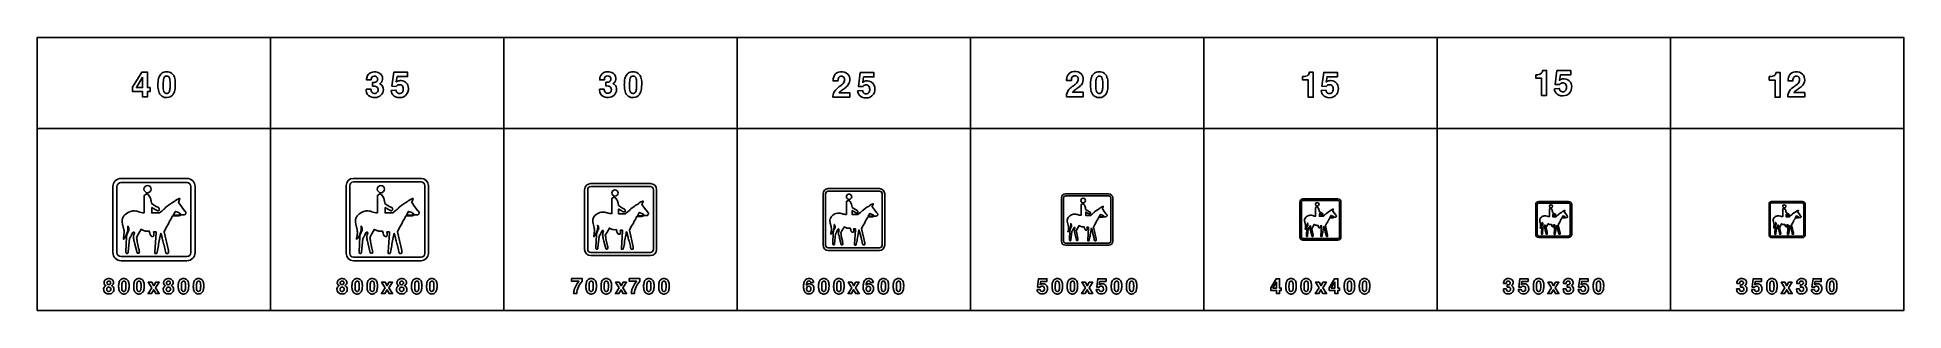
# Model space of a CAD drawing. Extents: x 0 to 18160, y 0 to 2655.
import ezdxf

# ---------------------------------------------------------------- set-up
doc = ezdxf.new("R2010")
doc.units = 0
doc.header["$MEASUREMENT"] = 0

msp = doc.modelspace()

# ---------------------------------------------------------------- linework, layer by layer
for points in [[(0, 1770), (2270, 1770), (2270, 2655), (0, 2655)], [(2270, 1770), (4540, 1770), (4540, 2655), (2270, 2655)], [(4540, 1770), (6810, 1770), (6810, 2655), (4540, 2655)], [(6810, 1770), (9080, 1770), (9080, 2655), (6810, 2655)], [(9080, 1770), (11350, 1770), (11350, 2655), (9080, 2655)], [(11350, 1770), (13620, 1770), (13620, 2655), (11350, 2655)], [(13620, 1770), (15890, 1770), (15890, 2655), (13620, 2655)], [(15890, 1770), (18160, 1770), (18160, 2655), (15890, 2655)], [(927.496, 2171.35), (1017.9, 2317.79), (1070.98, 2317.79), (1070.98, 2166.57), (1097.95, 2166.57), (1097.95, 2128.53), (1070.98, 2128.53), (1070.98, 2076.28), (1023.46, 2076.28), (1023.46, 2128.53), (927.496, 2128.53)], [(1023.46, 2269.13), (963.474, 2166.57), (1023.46, 2166.57)], [(0, 0), (2270, 0), (2270, 1770), (0, 1770)], [(2270, 0), (4540, 0), (4540, 1770), (2270, 1770)], [(4540, 0), (6810, 0), (6810, 1770), (4540, 1770)], [(6810, 0), (9080, 0), (9080, 1770), (6810, 1770)], [(9080, 0), (11350, 0), (11350, 1770), (9080, 1770)], [(11350, 0), (13620, 0), (13620, 1770), (11350, 1770)], [(13620, 0), (15890, 0), (15890, 1770), (13620, 1770)], [(15890, 0), (18160, 0), (18160, 1770), (15890, 1770)], [(1115.2, 221.769), (1080.08, 276.319), (1114.84, 276.319), (1133.11, 242.267), (1151.83, 276.319), (1185.98, 276.319), (1150.44, 222.29), (1186.95, 166.272), (1152.4, 166.272), (1132.54, 202.362), (1112.14, 166.272), (1077.99, 166.272)], [(3385.19, 221.769), (3350.07, 276.319), (3384.84, 276.319), (3403.11, 242.267), (3421.83, 276.319), (3455.97, 276.319), (3420.43, 222.29), (3456.95, 166.272), (3422.4, 166.272), (3402.54, 202.362), (3382.14, 166.272), (3347.99, 166.272)], [(5662.41, 221.386), (5627.29, 275.936), (5662.06, 275.936), (5680.33, 241.884), (5699.05, 275.936), (5733.19, 275.936), (5697.65, 221.908), (5734.17, 165.889), (5699.62, 165.889), (5679.76, 201.979), (5659.35, 165.889), (5625.21, 165.889)], [(7925.79, 221.523), (7890.67, 276.072), (7925.43, 276.072), (7943.7, 242.02), (7962.42, 276.072), (7996.57, 276.072), (7961.03, 222.044), (7997.54, 166.025), (7962.99, 166.025), (7943.13, 202.115), (7922.73, 166.025), (7888.58, 166.025)], [(10198.2, 221.797), (10163.1, 276.346), (10197.9, 276.346), (10216.2, 242.294), (10234.9, 276.346), (10269, 276.346), (10233.5, 222.318), (10270, 166.299), (10235.4, 166.299), (10215.6, 202.389), (10195.2, 166.299), (10161, 166.299)], [(12001, 222.096), (12055.2, 309.963), (12087.1, 309.963), (12087.1, 219.229), (12103.3, 219.229), (12103.3, 196.409), (12087.1, 196.409), (12087.1, 165.058), (12058.6, 165.058), (12058.6, 196.409), (12001, 196.409)], [(12058.6, 280.769), (12022.6, 219.229), (12058.6, 219.229)], [(12472.5, 221.797), (12437.4, 276.346), (12472.2, 276.347), (12490.5, 242.294), (12509.2, 276.347), (12543.3, 276.347), (12507.8, 222.318), (12544.3, 166.299), (12509.7, 166.299), (12489.9, 202.389), (12469.5, 166.299), (12435.3, 166.299)], [(12569, 222.114), (12623.3, 309.981), (12655.1, 309.981), (12655.1, 219.246), (12671.3, 219.246), (12671.3, 196.427), (12655.1, 196.427), (12655.1, 165.076), (12626.6, 165.076), (12626.6, 196.427), (12569, 196.427)], [(12626.6, 280.787), (12590.6, 219.246), (12626.6, 219.246)], [(14734.2, 221.783), (14699.1, 276.333), (14733.9, 276.333), (14752.1, 242.281), (14770.8, 276.333), (14805, 276.333), (14769.4, 222.304), (14806, 166.285), (14771.4, 166.285), (14751.6, 202.375), (14731.2, 166.285), (14697, 166.285)], [(17004.2, 221.783), (16969.1, 276.333), (17003.9, 276.333), (17022.1, 242.281), (17040.8, 276.333), (17075, 276.333), (17039.4, 222.304), (17076, 166.285), (17041.4, 166.285), (17021.6, 202.375), (17001.2, 166.285), (16967, 166.285)]]:
    msp.add_lwpolyline(points, close=True)
for points in [[(1173.29, 2191.65, -0.0563084), (1179.33, 2254.48, -0.130301), (1201.53, 2298.28, -0.174843), (1243.35, 2319.69, -0.147552), (1296.47, 2313.05, -0.192146), (1333.28, 2269.88, -0.0833996), (1342.52, 2212.85, -0.0545507), (1337.51, 2142.08, -0.116773), (1318.43, 2098, -0.221099), (1263.57, 2070.32, -0.162564), (1212.11, 2082.84, -0.174743), (1180.84, 2128.26, -0.0640867), (1173.37, 2186.95)], [(1224.67, 2161.12, 0.0124589), (1225.19, 2154.8, 0.0668192), (1230.8, 2129.4, 0.615362), (1281.7, 2123.79, 0.0726881), (1287.15, 2136.83, 0.0588562), (1291.85, 2174.11, 0.0389037), (1290.23, 2241.09, 0.084671), (1283.64, 2264.43, 0.156013), (1272.18, 2276.6, 0.143208), (1256.47, 2279.56, 0.172584), (1240.71, 2273.36, 0.132565), (1230.76, 2257.8, 0.0498315), (1226.21, 2236.08, 0.0368731)], [(3199.84, 2150.87), (3246.2, 2150.87, 0.0411845), (3248.26, 2135.66, 0.335066), (3278.75, 2110.39, 0.276505), (3310.74, 2124.92, 0.158203), (3316.31, 2145.65, 0.0878221), (3313.34, 2161.57, 0.217575), (3294.82, 2178.43, 0.0882727), (3273.57, 2181.56), (3262.75, 2181.56), (3262.75, 2216.82, 0.0282129), (3282.34, 2217.42, 0.50028), (3309.32, 2262.91, 0.235001), (3290.79, 2277.96, 0.165496), (3265.12, 2275.67, 0.220849), (3250.9, 2259.12, 0.055705), (3248.02, 2240.92), (3203.2, 2240.92, -0.0488003), (3204.97, 2263.51, -0.30773), (3262.59, 2318.01, -0.146685), (3322.07, 2312.08, -0.469869), (3348.61, 2219.31, -0.0891152), (3336.57, 2207.54), (3332.3, 2204.54, -0.0245333), (3343.48, 2198.14, -0.202429), (3365.75, 2161.45, -0.422325), (3303.08, 2072, -0.154301), (3238.98, 2079.19, -0.287878), (3199.96, 2139.89, -0.0143877)], [(3442.43, 2139.57), (3489.39, 2141.35, 0.0452719), (3495.79, 2125.12, 0.0567733), (3500.53, 2118.25, 0.070207), (3504.95, 2114.77, 0.264984), (3540.97, 2112.87, 0.20748), (3558.38, 2135.98, 0.147389), (3557.24, 2174.01, 0.308532), (3527.86, 2195.42, 0.215743), (3498.08, 2185.19, 0.028781), (3492.71, 2178.95), (3450.09, 2180.96), (3467.91, 2315.64), (3601.95, 2315.64), (3601.95, 2273.77), (3501.51, 2273.77), (3492.55, 2221.76, -0.0211252), (3505.46, 2229.3, -0.121371), (3538.8, 2235.15, -0.244671), (3598.59, 2203.2, -0.173069), (3610.16, 2144.07, -0.256779), (3564.98, 2078.08, -0.199585), (3485.44, 2077.01, -0.245625), (3445.16, 2125.91, -0.0170062)], [(5469.08, 2152.29), (5515.45, 2152.29, 0.0411845), (5517.5, 2137.08, 0.335066), (5547.99, 2111.8, 0.276505), (5579.98, 2126.34, 0.158203), (5585.55, 2147.07, 0.0878221), (5582.59, 2162.99, 0.217575), (5564.07, 2179.85, 0.0882727), (5542.82, 2182.97), (5532, 2182.97), (5532, 2218.24, 0.0282129), (5551.59, 2218.83, 0.50028), (5578.56, 2264.33, 0.235001), (5560.04, 2279.38, 0.165496), (5534.37, 2277.09, 0.220849), (5520.15, 2260.54, 0.055705), (5517.27, 2242.33), (5472.44, 2242.33, -0.0488003), (5474.22, 2264.92, -0.30773), (5531.84, 2319.43, -0.146685), (5591.32, 2313.5, -0.469869), (5617.86, 2220.73, -0.0891152), (5605.81, 2208.96), (5601.55, 2205.96, -0.0245333), (5612.72, 2199.56, -0.202429), (5635, 2162.87, -0.422325), (5572.32, 2073.41, -0.154301), (5508.22, 2080.6, -0.287878), (5469.2, 2141.31, -0.0143877)], [(5711.68, 2191.65, -0.0563084), (5717.72, 2254.48, -0.130301), (5739.91, 2298.28, -0.174843), (5781.74, 2319.69, -0.147552), (5834.86, 2313.05, -0.192146), (5871.67, 2269.88, -0.0833996), (5880.91, 2212.85, -0.0545507), (5875.89, 2142.08, -0.116773), (5856.82, 2098, -0.221099), (5801.96, 2070.32, -0.162564), (5750.5, 2082.84, -0.174743), (5719.22, 2128.26, -0.0640867), (5711.76, 2186.95)], [(5763.06, 2161.12, 0.0124589), (5763.57, 2154.8, 0.0668192), (5769.18, 2129.4, 0.615362), (5820.09, 2123.79, 0.0726881), (5825.54, 2136.83, 0.0588562), (5830.24, 2174.11, 0.0389037), (5828.62, 2241.09, 0.084671), (5822.02, 2264.43, 0.156013), (5810.57, 2276.6, 0.143208), (5794.85, 2279.56, 0.172584), (5779.09, 2273.36, 0.132565), (5769.14, 2257.8, 0.0498315), (5764.6, 2236.08, 0.0368731)], [(7741.06, 2074.79, -0.0640343), (7742.32, 2095.72, -0.161687), (7778.14, 2156.27, -0.0283718), (7819.97, 2188.65, 0.0545111), (7840.86, 2206.58, 0.192461), (7855.83, 2246.12, 0.234238), (7842.24, 2272.5, 0.196223), (7816.93, 2277.28, 0.252425), (7795.01, 2260.1, 0.0856617), (7790.86, 2243.08, 0.0202329), (7790.15, 2231.39), (7743.51, 2231.39, -0.0983795), (7749.55, 2272.7, -0.245047), (7795.72, 2315.83, -0.207102), (7872.69, 2307.49, -0.233443), (7905.15, 2255.16, -0.20961), (7886.99, 2190.98, -0.0785124), (7853.06, 2159.51, 0.0107372), (7817.24, 2133.72, 0.0665092), (7801.37, 2117.68), (7905.86, 2117.68), (7905.86, 2074.79)], [(7981.21, 2136.73), (8028.17, 2138.5, 0.0452719), (8034.56, 2122.27, 0.0567733), (8039.3, 2115.4, 0.070207), (8043.73, 2111.92, 0.264984), (8079.74, 2110.03, 0.20748), (8097.16, 2133.13, 0.147389), (8096.02, 2171.17, 0.308532), (8066.63, 2192.57, 0.215743), (8036.85, 2182.34, 0.028781), (8031.48, 2176.1), (7988.87, 2178.12), (8006.68, 2312.79), (8140.72, 2312.79), (8140.72, 2270.93), (8040.29, 2270.93), (8031.33, 2218.92, -0.0211252), (8044.24, 2226.46, -0.121371), (8077.57, 2232.3, -0.244671), (8137.37, 2200.35, -0.173069), (8148.94, 2141.23, -0.256779), (8103.76, 2075.23, -0.199585), (8024.22, 2074.17, -0.245625), (7983.93, 2123.06, -0.0170062)], [(10012.9, 2078.85, -0.0640343), (10014.2, 2099.78, -0.161687), (10050, 2160.33, -0.0283718), (10091.8, 2192.71, 0.0545111), (10112.7, 2210.64, 0.192461), (10127.7, 2250.18, 0.234238), (10114.1, 2276.56, 0.196223), (10088.8, 2281.34, 0.252425), (10066.8, 2264.16, 0.0856617), (10062.7, 2247.14, 0.0202329), (10062, 2235.45), (10015.3, 2235.45, -0.0983795), (10021.4, 2276.76, -0.245047), (10067.6, 2319.89, -0.207102), (10144.5, 2311.55, -0.233443), (10177, 2259.22, -0.20961), (10158.8, 2195.04, -0.0785124), (10124.9, 2163.57, 0.0107372), (10089.1, 2137.78, 0.0665092), (10073.2, 2121.74), (10177.7, 2121.74), (10177.7, 2078.85)], [(10247.9, 2191.49, -0.0563084), (10253.9, 2254.33, -0.130301), (10276.1, 2298.12, -0.174843), (10317.9, 2319.53, -0.147552), (10371, 2312.9, -0.192146), (10407.8, 2269.73, -0.0833996), (10417.1, 2212.7, -0.0545507), (10412.1, 2141.92, -0.116773), (10393, 2097.85, -0.221099), (10338.1, 2070.16, -0.162564), (10286.7, 2082.68, -0.174743), (10255.4, 2128.1, -0.0640867), (10247.9, 2186.79)], [(10299.2, 2160.96, 0.0124589), (10299.8, 2154.64, 0.0668192), (10305.4, 2129.25, 0.615362), (10356.3, 2123.64, 0.0726881), (10361.7, 2136.67, 0.0588562), (10366.4, 2173.95, 0.0389037), (10364.8, 2240.94, 0.084671), (10358.2, 2264.28, 0.156013), (10346.8, 2276.44, 0.143208), (10331, 2279.4, 0.172584), (10315.3, 2273.2, 0.132565), (10305.3, 2257.64, 0.0498315), (10300.8, 2235.92, 0.0368731)], [(12310.9, 2274.45), (12324.1, 2274.45, 0.0261527), (12330.1, 2275.12, 0.0824327), (12354.9, 2282.34, 0.211118), (12374.9, 2306.08, 0.0230957), (12377.6, 2315.99), (12415.7, 2315.99), (12415.7, 2074.01), (12367.1, 2074.01), (12367.1, 2241.03), (12310.9, 2241.03)], [(12491, 2139), (12538, 2140.78, 0.0452719), (12544.4, 2124.55, 0.0567733), (12549.1, 2117.67, 0.070207), (12553.5, 2114.2, 0.264984), (12589.6, 2112.3, 0.20748), (12607, 2135.41, 0.147389), (12605.8, 2173.44, 0.308532), (12576.4, 2194.85, 0.215743), (12546.7, 2184.62, 0.028781), (12541.3, 2178.38), (12498.7, 2180.39), (12516.5, 2315.07), (12650.5, 2315.07), (12650.5, 2273.2), (12550.1, 2273.2), (12541.1, 2221.19, -0.0211252), (12554.1, 2228.73, -0.121371), (12587.4, 2234.58, -0.244671), (12647.2, 2202.63, -0.173069), (12658.8, 2143.5, -0.256779), (12613.6, 2077.51, -0.199585), (12534, 2076.44, -0.245625), (12493.7, 2125.34, -0.0170062)], [(14580.9, 2291.94), (14594, 2291.94, 0.0261527), (14600.1, 2292.61, 0.0824327), (14624.9, 2299.84, 0.211118), (14644.9, 2323.58, 0.0230957), (14647.6, 2333.49), (14685.7, 2333.49), (14685.7, 2091.51), (14637.1, 2091.51), (14637.1, 2258.53), (14580.9, 2258.53)], [(14761, 2156.5), (14808, 2158.28, 0.0452719), (14814.4, 2142.04, 0.0567733), (14819.1, 2135.17, 0.070207), (14823.5, 2131.7, 0.264984), (14859.6, 2129.8, 0.20748), (14877, 2152.9, 0.147389), (14875.8, 2190.94, 0.308532), (14846.4, 2212.34, 0.215743), (14816.7, 2202.11, 0.028781), (14811.3, 2195.87), (14768.7, 2197.89), (14786.5, 2332.56), (14920.5, 2332.56), (14920.5, 2290.7), (14820.1, 2290.7), (14811.1, 2238.69, -0.0211252), (14824, 2246.23, -0.121371), (14857.4, 2252.08, -0.244671), (14917.2, 2220.12, -0.173069), (14928.7, 2161, -0.256779), (14883.6, 2095.01, -0.199585), (14804, 2093.94, -0.245625), (14763.7, 2142.83, -0.0170062)], [(16852.4, 2273.43), (16865.5, 2273.43, 0.0261527), (16871.5, 2274.1, 0.0824327), (16896.4, 2281.32, 0.211118), (16916.4, 2305.06, 0.0230957), (16919, 2314.97), (16957.1, 2314.97), (16957.1, 2072.99), (16908.5, 2072.99), (16908.5, 2240.01), (16852.4, 2240.01)], [(17032.5, 2075.98, -0.0640343), (17033.8, 2096.92, -0.161687), (17069.6, 2157.46, -0.0283718), (17111.4, 2189.85, 0.0545111), (17132.3, 2207.78, 0.192461), (17147.3, 2247.31, 0.234238), (17133.7, 2273.69, 0.196223), (17108.4, 2278.47, 0.252425), (17086.4, 2261.29, 0.0856617), (17082.3, 2244.27, 0.0202329), (17081.6, 2232.58), (17034.9, 2232.58, -0.0983795), (17041, 2273.89, -0.245047), (17087.1, 2317.02, -0.207102), (17164.1, 2308.69, -0.233443), (17196.6, 2256.36, -0.20961), (17178.4, 2192.18, -0.0785124), (17144.5, 2160.7, 0.0107372), (17108.7, 2134.91, 0.0665092), (17092.8, 2118.88), (17197.3, 2118.88), (17197.3, 2075.98)], [(814.998, 484.997, -0.414213), (734.998, 564.997), (734.998, 1205, -0.414213), (814.998, 1285), (1455, 1285, -0.414213), (1535, 1205), (1535, 564.997, -0.414213), (1455, 484.997)], [(3075, 484.997, -0.414213), (3005, 554.997), (3005, 1215, -0.414213), (3075, 1285), (3735, 1285, -0.414213), (3805, 1215), (3805, 554.997, -0.414213), (3735, 484.997)], [(814.998, 524.997), (1455, 524.997, 0.414213), (1495, 564.997), (1495, 1205, 0.414213), (1455, 1245), (814.998, 1245, 0.414213), (774.998, 1205), (774.998, 564.997, 0.414213)], [(1251.9, 557.206, -0.187963), (1250.58, 558.917, -0.0642955), (1244.74, 587.915, 0.0170824), (1244.34, 590.057), (1229.76, 646.811, 0.00722089), (1228.17, 651.645, -0.0113087), (1221.38, 677.944), (1219.22, 687.1, 0.0117115), (1219.06, 687.704), (1213.64, 706.562, -0.0253233), (1213.52, 707.079), (1211.65, 717.599, 0.0534491), (1202.28, 750.119, 0.019348), (1196.37, 726.163), (1180.3, 646.205, -0.0491163), (1177.17, 617.435), (1166.65, 567.698, -0.0205956), (1164.12, 557.407, -0.249828), (1161.97, 555.241, -0.065048), (1159.32, 554.777), (1146.83, 554.747, -0.122289), (1144.9, 555.361, -0.170191), (1143.89, 556.836, -0.0921659), (1143.57, 560.659), (1144.17, 566.857), (1156.78, 757.33, 0.031997), (1157.11, 761.804, 0.0698849), (1156.79, 764.333, 0.0890823), (1156.45, 764.99, 0.169316), (1155.95, 765.317, 0.0780682), (1133.27, 765.519, 0.155119), (1132.06, 764.999, 0.205071), (1131.55, 763.55, 0.0867522), (1132.29, 760.482, 0.00602735), (1133.77, 756.982, -0.0988261), (1134.43, 751.368, 0.0434639), (1134.41, 737.472, -0.12238), (1133.03, 729.027, -0.0687133), (1131.6, 726.953, 0.0732105), (1129.85, 724.116, -0.0909724), (1128.43, 722.006, -0.0542627), (1127.89, 721.623), (1114.12, 721.592, -0.072235), (1109.07, 722.669, -0.1754), (1104.97, 726.528, -0.00537377), (1102.84, 730.551, -0.0887331), (1088.39, 772.937, -0.0444184), (1050.99, 773.198, -0.0421002), (1048.26, 773.695, -0.0164291), (1041.46, 775.776, -0.0570736), (1011.59, 789.979), (984.61, 746.506), (965.222, 710.625, -0.0282402), (972.472, 671.273), (985.9, 607.362, -0.0174038), (992.323, 580.778, -0.0972274), (992.403, 563.269, -0.280418), (987.196, 557.812, -0.0636923), (978.191, 556.28, -0.248435), (971.309, 559.473, -0.0767044), (969.869, 562.349), (947.841, 645.707), (942.847, 673.865, -0.0829331), (935.855, 709.732, -0.0666022), (938.423, 735.765, -0.0556068), (942.016, 743.225, 0.316548), (940.966, 761.556, 0.147243), (937.855, 763.729, 0.209789), (934.285, 763.222, 0.126139), (930.617, 759.216), (920.554, 742.398, 0.0839725), (913.242, 726.512, -0.0475149), (911.182, 721.667, -0.0411681), (895.992, 698.876), (883.548, 571.627, -0.0246157), (882.742, 562.522, -0.0747849), (881.554, 559.101, -0.184949), (878.247, 556.533, -0.0632504), (871.054, 555.308, -0.216093), (865.329, 557.555, -0.0673029), (861.085, 562.029, -0.142081), (860.628, 563.262, -0.0403764), (860.704, 568.799), (861.122, 574.817), (867.525, 716.083, -0.0176311), (869.597, 730.721, 0.0112664), (869.855, 733.871, -0.124464), (872.167, 738.971, 0.04861), (876.434, 745.361, 0.039069), (880.417, 757.993, -0.0830851), (884.636, 766.131, 0.0428685), (887.554, 771.265, -0.0163493), (889.042, 773.685, 0.0350275), (889.384, 774.267, 0.098487), (891.16, 783.675, 0.034218), (891.338, 784.345, 0.146458), (889.266, 802.695, 0.0189493), (885.321, 809.783, -0.0703546), (884.321, 813.397, 0.0428597), (883.182, 818.743, 0.130525), (882.059, 820.481, 0.112504), (881.242, 820.89, 0.350006), (880.429, 820.57, 0.0949707), (880.16, 819.811, 0.0682164), (880.15, 816.772, 0.00978459), (880.838, 811.892), (880.891, 811.319, -0.0531123), (875.415, 759.479), (865.298, 733.381), (854.36, 713.874), (850.616, 708.673, -0.0242269), (844.367, 698.994, -0.0226095), (843.929, 698.532, -0.0655282), (840.117, 695.483, -0.0807651), (838.579, 694.898, -0.182262), (837.417, 695.095, -0.135237), (836.9, 695.716, -0.116544), (836.574, 697.471, -0.0519128), (836.872, 700.312), (842.579, 730.517), (843.954, 765.28, 0.0404939), (842.244, 783.807, -0.00726558), (842.042, 785.909, 0.0400634), (840.035, 796.755), (829.213, 839.821), (825.597, 860.452, -0.0261688), (825.463, 862.159, -0.120289), (828.091, 892.692, -0.0653888), (828.73, 894.646), (830.079, 897.371, -0.132901), (859.742, 937.639, 0.012917), (863.367, 940.63, -0.135997), (920.841, 966.745), (930.699, 968.017, -0.0996231), (986.085, 961.076, 0.109727), (1035.71, 951.195), (1039.35, 951.611), (1039.42, 1100.3), (1039.27, 1108.15, -0.0671848), (1039.57, 1111.2, -0.24738), (1050.67, 1127.96, -0.0984579), (1053.51, 1129.36, -0.109979), (1066.15, 1130.19), (1068.42, 1130, -0.239769), (1085.62, 1119.61, -0.0226611), (1097.28, 1098.39, -0.0767394), (1107.27, 1066.65), (1111.03, 1041.71), (1155.02, 1012.95), (1178.19, 1000.48, -0.0204631), (1180.51, 998.498, -0.0577705), (1181.43, 997.416, -0.212262), (1186.03, 987.589, -0.142811), (1180.81, 972.352, -0.0720518), (1177.85, 969.579, -0.178833), (1175.11, 969.02, -0.0474487), (1171.24, 970.011), (1169.85, 970.504, -0.0159672), (1164.91, 972.336), (1153.6, 977.983), (1152.6, 978.596), (1117.32, 999.738), (1116.88, 1000.15, 0.0883438), (1115.7, 1000.9, 0.27184), (1114.67, 1000.76, 0.145295), (1113.73, 999.31, 0.0878658), (1113.35, 995.485), (1113.62, 990.684), (1113.62, 948.62), (1187.65, 948.62), (1213.45, 970.272, 0.00443292), (1239.95, 992.904, 0.0297538), (1247.24, 1000.81, -0.0421583), (1250.93, 1004.16), (1285.48, 1030.67, -0.032774), (1304.47, 1043.56), (1332.95, 1060.02, 0.0713246), (1339.75, 1065.54, -0.0401448), (1343.6, 1068.72), (1360.43, 1080.38, -0.0857358), (1370.22, 1084.25, 0.0279209), (1380.19, 1087.91, -0.0854572), (1385.93, 1089.11, -0.251819), (1386.78, 1088.72, -0.123934), (1386.98, 1088.09, -0.101205), (1386.55, 1085.76, -0.0255147), (1384.66, 1081.33), (1375.68, 1060.46), (1373.39, 1055.9, 0.177192), (1373.02, 1052.34, 0.112121), (1375.39, 1048.61), (1376.9, 1047.06), (1401.54, 1012.49), (1433.5, 971.009, 0.0154368), (1434.31, 970.103), (1442.82, 961.167, -0.191746), (1445.28, 953.827, -0.072303), (1444.24, 946.909, -0.0130072), (1442.93, 940.582, -0.191116), (1439.82, 936.095, -0.0601122), (1438.42, 935.474, 0.128711), (1435.84, 933.763, -0.0648706), (1433.53, 931.74, -0.0806814), (1431.89, 931.09, -0.071471), (1409.64, 929.38, 0.0624777), (1399.19, 929.284, 0.0724637), (1388.97, 924.897, -0.124438), (1366.61, 919.658), (1316.57, 920.049, -0.0555133), (1287.54, 868.456), (1277.07, 843.33), (1254.53, 807.439), (1234.16, 767.086), (1275.53, 583.192), (1275.53, 562.112, -0.0726297), (1275.2, 559.339, -0.252256), (1273.25, 557.204, -0.021429), (1270.95, 556.554), (1267.74, 556.554), (1255.45, 556.543), (1253.97, 556.549, -0.103758)], [(1037.95, 1180.54, -1), (1107.35, 1180.54, -1)], [(3075, 519.997), (3735, 519.997, 0.414213), (3770, 554.997), (3770, 1215, 0.414213), (3735, 1250), (3075, 1250, 0.414213), (3040, 1215), (3040, 554.997, 0.414213)], [(3521.9, 557.206, -0.187963), (3520.58, 558.917, -0.0642955), (3514.73, 587.915, 0.0170824), (3514.33, 590.057), (3499.76, 646.811, 0.00722089), (3498.17, 651.645, -0.0113087), (3491.38, 677.944), (3489.22, 687.1, 0.0117115), (3489.06, 687.704), (3483.64, 706.562, -0.0253233), (3483.52, 707.079), (3481.65, 717.599, 0.0534491), (3472.28, 750.119, 0.019348), (3466.37, 726.163), (3450.3, 646.205, -0.0491163), (3447.16, 617.435), (3436.65, 567.698, -0.0205956), (3434.12, 557.407, -0.249828), (3431.97, 555.241, -0.065048), (3429.32, 554.777), (3416.83, 554.747, -0.122289), (3414.9, 555.361, -0.170191), (3413.89, 556.836, -0.0921659), (3413.57, 560.659), (3414.17, 566.857), (3426.78, 757.33, 0.031997), (3427.11, 761.804, 0.0698849), (3426.79, 764.333, 0.0890823), (3426.45, 764.99, 0.169316), (3425.95, 765.317, 0.0780682), (3403.27, 765.519, 0.155119), (3402.06, 764.999, 0.205071), (3401.55, 763.55, 0.0867522), (3402.29, 760.482, 0.00602735), (3403.77, 756.982, -0.0988261), (3404.43, 751.368, 0.0434639), (3404.41, 737.472, -0.12238), (3403.03, 729.027, -0.0687133), (3401.6, 726.953, 0.0732105), (3399.85, 724.116, -0.0909724), (3398.43, 722.006, -0.0542627), (3397.89, 721.623), (3384.12, 721.592, -0.072235), (3379.07, 722.669, -0.1754), (3374.97, 726.528, -0.00537377), (3372.84, 730.551, -0.0887331), (3358.39, 772.937, -0.0444184), (3320.99, 773.198, -0.0421002), (3318.26, 773.695, -0.0164291), (3311.46, 775.776, -0.0570736), (3281.58, 789.979), (3254.61, 746.506), (3235.22, 710.625, -0.0282402), (3242.47, 671.273), (3255.9, 607.362, -0.0174038), (3262.32, 580.778, -0.0972274), (3262.4, 563.269, -0.280418), (3257.2, 557.812, -0.0636923), (3248.19, 556.28, -0.248435), (3241.31, 559.473, -0.0767044), (3239.87, 562.349), (3217.84, 645.707), (3212.85, 673.865, -0.0829331), (3205.85, 709.732, -0.0666022), (3208.42, 735.765, -0.0556068), (3212.02, 743.225, 0.316548), (3210.97, 761.556, 0.147243), (3207.85, 763.729, 0.209789), (3204.28, 763.222, 0.126139), (3200.62, 759.216), (3190.55, 742.398, 0.0839725), (3183.24, 726.512, -0.0475149), (3181.18, 721.667, -0.0411681), (3165.99, 698.876), (3153.55, 571.627, -0.0246157), (3152.74, 562.522, -0.0747849), (3151.55, 559.101, -0.184949), (3148.25, 556.533, -0.0632504), (3141.05, 555.308, -0.216093), (3135.33, 557.555, -0.0673029), (3131.08, 562.029, -0.142081), (3130.63, 563.262, -0.0403764), (3130.7, 568.799), (3131.12, 574.817), (3137.53, 716.083, -0.0176311), (3139.6, 730.721, 0.0112664), (3139.85, 733.871, -0.124464), (3142.17, 738.971, 0.04861), (3146.43, 745.361, 0.039069), (3150.42, 757.993, -0.0830851), (3154.64, 766.131, 0.0428685), (3157.55, 771.265, -0.0163493), (3159.04, 773.685, 0.0350275), (3159.38, 774.267, 0.098487), (3161.16, 783.675, 0.034218), (3161.34, 784.345, 0.146458), (3159.27, 802.695, 0.0189493), (3155.32, 809.783, -0.0703546), (3154.32, 813.397, 0.0428597), (3153.18, 818.743, 0.130525), (3152.06, 820.481, 0.112504), (3151.24, 820.89, 0.350006), (3150.43, 820.57, 0.0949707), (3150.16, 819.811, 0.0682164), (3150.15, 816.772, 0.00978459), (3150.84, 811.892), (3150.89, 811.319, -0.0531123), (3145.41, 759.479), (3135.3, 733.381), (3124.36, 713.874), (3120.62, 708.673, -0.0242269), (3114.37, 698.994, -0.0226095), (3113.93, 698.532, -0.0655282), (3110.12, 695.483, -0.0807651), (3108.58, 694.898, -0.182262), (3107.42, 695.095, -0.135237), (3106.9, 695.716, -0.116544), (3106.57, 697.471, -0.0519128), (3106.87, 700.312), (3112.58, 730.517), (3113.95, 765.28, 0.0404939), (3112.24, 783.807, -0.00726558), (3112.04, 785.909, 0.0400634), (3110.03, 796.755), (3099.21, 839.821), (3095.6, 860.452, -0.0261688), (3095.46, 862.159, -0.120289), (3098.09, 892.692, -0.0653888), (3098.73, 894.646), (3100.08, 897.371, -0.132901), (3129.74, 937.639, 0.012917), (3133.37, 940.63, -0.135997), (3190.84, 966.745), (3200.7, 968.017, -0.0996231), (3256.08, 961.076, 0.109727), (3305.71, 951.195), (3309.35, 951.611), (3309.42, 1100.3), (3309.27, 1108.15, -0.0671848), (3309.57, 1111.2, -0.24738), (3320.67, 1127.96, -0.0984579), (3323.51, 1129.36, -0.109979), (3336.15, 1130.19), (3338.41, 1130, -0.239769), (3355.62, 1119.61, -0.0226611), (3367.28, 1098.39, -0.0767394), (3377.27, 1066.65), (3381.03, 1041.71), (3425.02, 1012.95), (3448.19, 1000.48, -0.0204631), (3450.51, 998.498, -0.0577705), (3451.43, 997.416, -0.212262), (3456.03, 987.589, -0.142811), (3450.81, 972.352, -0.0720518), (3447.85, 969.579, -0.178833), (3445.11, 969.02, -0.0474487), (3441.24, 970.011), (3439.85, 970.504, -0.0159672), (3434.91, 972.336), (3423.6, 977.983), (3422.6, 978.596), (3387.32, 999.738), (3386.88, 1000.15, 0.0883438), (3385.7, 1000.9, 0.27184), (3384.67, 1000.76, 0.145295), (3383.73, 999.31, 0.0878658), (3383.35, 995.485), (3383.62, 990.684), (3383.62, 948.62), (3457.65, 948.62), (3483.45, 970.272, 0.00443292), (3509.95, 992.904, 0.0297538), (3517.24, 1000.81, -0.0421583), (3520.93, 1004.16), (3555.48, 1030.67, -0.032774), (3574.47, 1043.56), (3602.95, 1060.02, 0.0713246), (3609.75, 1065.54, -0.0401448), (3613.6, 1068.72), (3630.43, 1080.38, -0.0857358), (3640.22, 1084.25, 0.0279209), (3650.19, 1087.91, -0.0854572), (3655.93, 1089.11, -0.251819), (3656.78, 1088.72, -0.123934), (3656.98, 1088.09, -0.101205), (3656.55, 1085.76, -0.0255147), (3654.66, 1081.33), (3645.68, 1060.46), (3643.39, 1055.9, 0.177192), (3643.02, 1052.34, 0.112121), (3645.39, 1048.61), (3646.9, 1047.06), (3671.54, 1012.49), (3703.5, 971.009, 0.0154368), (3704.31, 970.103), (3712.82, 961.167, -0.191746), (3715.28, 953.827, -0.072303), (3714.24, 946.909, -0.0130072), (3712.93, 940.582, -0.191116), (3709.82, 936.095, -0.0601122), (3708.41, 935.474, 0.128711), (3705.83, 933.763, -0.0648706), (3703.53, 931.74, -0.0806814), (3701.89, 931.09, -0.071471), (3679.64, 929.38, 0.0624777), (3669.19, 929.284, 0.0724637), (3658.97, 924.897, -0.124438), (3636.61, 919.658), (3586.57, 920.049, -0.0555133), (3557.54, 868.456), (3547.07, 843.33), (3524.53, 807.439), (3504.16, 767.086), (3545.53, 583.192), (3545.53, 562.112, -0.0726297), (3545.2, 559.339, -0.252256), (3543.25, 557.204, -0.021429), (3540.95, 556.554), (3537.74, 556.554), (3525.45, 556.543), (3523.97, 556.549, -0.103758)], [(3307.95, 1180.54, -1), (3377.35, 1180.54, -1)], [(5385, 534.997, -0.414213), (5325, 594.997), (5325, 1175, -0.414213), (5385, 1235), (5965, 1235, -0.414213), (6025, 1175), (6025, 594.997, -0.414213), (5965, 534.997)], [(5385, 564.997), (5965, 564.997, 0.414213), (5995, 594.997), (5995, 1175, 0.414213), (5965, 1205), (5385, 1205, 0.414213), (5355, 1175), (5355, 594.997, 0.414213)], [(5777.29, 598.18, -0.187963), (5776.13, 599.677, -0.0642955), (5771.02, 625.05, 0.0170824), (5770.67, 626.924), (5757.92, 676.584, 0.00722089), (5756.52, 680.814, -0.0113087), (5750.59, 703.826), (5748.69, 711.837, 0.0117115), (5748.55, 712.366), (5743.76, 729.093), (5742.07, 738.524, 0.0534491), (5733.87, 766.979, 0.019348), (5728.69, 746.017), (5714.64, 676.054, -0.0491163), (5711.89, 650.88), (5702.69, 607.361, -0.0205956), (5700.48, 598.356, -0.249828), (5698.6, 596.46, -0.065048), (5696.28, 596.054), (5685.35, 596.029, -0.122289), (5683.66, 596.566, -0.170191), (5682.78, 597.856, -0.0921659), (5682.49, 601.202), (5683.03, 606.624), (5694.06, 773.288, 0.031997), (5694.35, 777.204, 0.0698849), (5694.07, 779.416, 0.0890823), (5693.76, 779.991, 0.169316), (5693.33, 780.277, 0.0780682), (5673.48, 780.453, 0.155119), (5672.43, 779.998, 0.205071), (5671.98, 778.731, 0.0867522), (5672.63, 776.046, 0.00602735), (5673.93, 772.984, -0.0988261), (5674.5, 768.072, 0.0434639), (5674.48, 755.913, -0.12238), (5673.28, 748.523, -0.0687133), (5672.03, 746.708, 0.0732105), (5670.5, 744.226, -0.0909724), (5669.25, 742.38, -0.0542627), (5668.77, 742.044), (5656.73, 742.018, -0.072235), (5652.31, 742.96, -0.1754), (5648.72, 746.336, -0.00537377), (5646.86, 749.857, -0.0887331), (5634.22, 786.945, -0.0444184), (5601.49, 787.173, -0.0421002), (5599.1, 787.608, -0.0164291), (5593.15, 789.429, -0.0570736), (5567.01, 801.856), (5543.41, 763.818), (5526.44, 732.421, -0.0282402), (5532.79, 697.989), (5544.54, 642.067, -0.0174038), (5550.16, 618.805, -0.0972274), (5550.23, 603.485, -0.280418), (5545.67, 598.71, -0.0636923), (5537.79, 597.37, -0.248435), (5531.77, 600.163, -0.0767044), (5530.51, 602.68), (5511.23, 675.619), (5506.87, 700.256, -0.0829331), (5500.75, 731.64, -0.0666022), (5502.99, 754.419, -0.0556068), (5506.14, 760.947, 0.316548), (5505.22, 776.986, 0.147243), (5502.5, 778.887, 0.209789), (5499.37, 778.444, 0.126139), (5496.16, 774.939), (5487.36, 760.223, 0.0839725), (5480.96, 746.323, -0.0475149), (5479.16, 742.083, -0.0411681), (5465.87, 722.141), (5454.98, 610.798, -0.0246157), (5454.27, 602.831, -0.0747849), (5453.23, 599.838, -0.184949), (5450.34, 597.591, -0.0632504), (5444.05, 596.519, -0.216093), (5439.04, 598.486, -0.0673029), (5435.32, 602.4, -0.142081), (5434.92, 603.479, -0.0403764), (5434.99, 608.324), (5435.36, 613.589), (5440.96, 737.198, -0.0176311), (5442.77, 750.005, 0.0112664), (5443, 752.762, -0.124464), (5445.02, 757.224, 0.04861), (5448.75, 762.816, 0.039069), (5452.24, 773.869, -0.0830851), (5455.93, 780.99, 0.0428685), (5458.48, 785.482, -0.0163493), (5459.79, 787.599, 0.0350275), (5460.09, 788.108, 0.098487), (5461.64, 796.34, 0.034218), (5461.8, 796.926, 0.146458), (5459.98, 812.983, 0.0189493), (5456.53, 819.185, -0.0703546), (5455.66, 822.347, 0.0428597), (5454.66, 827.025, 0.130525), (5453.68, 828.545, 0.112504), (5452.96, 828.904, 0.350006), (5452.25, 828.623, 0.0949707), (5452.01, 827.959, 0.0682164), (5452.01, 825.3, 0.00978459), (5452.63, 820.779, -0.0531123), (5447.86, 775.168), (5439.01, 752.333), (5429.44, 735.264), (5426.16, 730.714, -0.0242269), (5420.69, 722.245, -0.0226095), (5420.31, 721.84, -0.0655282), (5416.98, 719.172, -0.0807651), (5415.63, 718.661, -0.182262), (5414.61, 718.832, -0.135237), (5414.16, 719.376, -0.116544), (5413.88, 720.912, -0.0519128), (5414.14, 723.398), (5419.13, 749.827), (5420.33, 780.244, 0.0404939), (5418.84, 796.455, -0.00726558), (5418.66, 798.295, 0.0400634), (5416.9, 807.786), (5407.44, 845.468), (5404.27, 863.52, -0.0261688), (5404.15, 865.014, -0.120289), (5406.45, 891.73, -0.0653888), (5407.01, 893.44), (5408.19, 895.825, -0.132901), (5434.15, 931.059, 0.012917), (5437.32, 933.676, -0.135997), (5487.61, 956.527), (5496.24, 957.639, -0.0996231), (5544.7, 951.566, 0.109727), (5588.12, 942.92), (5591.3, 943.285), (5591.36, 1073.39), (5591.23, 1080.26, -0.0671848), (5591.5, 1082.92, -0.24738), (5601.21, 1097.59, -0.0984579), (5603.7, 1098.82, -0.109979), (5614.76, 1099.54), (5616.74, 1099.37, -0.239769), (5631.79, 1090.28, -0.0226611), (5642, 1071.71, -0.0767394), (5650.73, 1043.94), (5654.02, 1022.12), (5692.52, 996.952), (5712.79, 986.048, -0.0204631), (5714.82, 984.31, -0.0577705), (5715.63, 983.364, -0.212262), (5719.65, 974.765, -0.142811), (5715.08, 961.433, -0.0720518), (5712.49, 959.006, -0.178833), (5710.1, 958.517, -0.0474487), (5706.71, 959.384), (5705.5, 959.816, -0.0159672), (5701.17, 961.418), (5691.28, 966.36), (5690.4, 966.896), (5659.53, 985.395), (5659.14, 985.759, 0.0883438), (5658.12, 986.41, 0.27184), (5657.21, 986.288, 0.145295), (5656.39, 985.021, 0.0878658), (5656.05, 981.674), (5656.29, 977.473), (5656.29, 940.667), (5721.07, 940.667), (5743.65, 959.613, 0.00443292), (5766.83, 979.416, 0.0297538), (5773.21, 986.33, -0.0421583), (5776.44, 989.269), (5806.67, 1012.46, -0.032774), (5823.28, 1023.74), (5848.21, 1038.14, 0.0713246), (5854.15, 1042.98, -0.0401448), (5857.52, 1045.76), (5872.25, 1055.96, -0.0857358), (5880.82, 1059.34, 0.0279209), (5889.54, 1062.55, -0.0854572), (5894.56, 1063.59, -0.251819), (5895.31, 1063.25, -0.123934), (5895.48, 1062.71, -0.101205), (5895.11, 1060.66, -0.0255147), (5893.45, 1056.79), (5885.6, 1038.52), (5883.59, 1034.54, 0.177192), (5883.27, 1031.42, 0.112121), (5885.34, 1028.16), (5886.66, 1026.81), (5908.22, 996.551), (5936.19, 960.257, 0.0154368), (5936.9, 959.465), (5944.34, 951.646, -0.191746), (5946.49, 945.223, -0.072303), (5945.59, 939.17, -0.0130072), (5944.44, 933.634, -0.191116), (5941.72, 929.707, -0.0601122), (5940.49, 929.165, 0.128711), (5938.23, 927.667, -0.0648706), (5936.22, 925.897, -0.0806814), (5934.78, 925.329, -0.071471), (5915.31, 923.832, 0.0624777), (5906.17, 923.748, 0.0724637), (5897.22, 919.91, -0.124438), (5877.66, 915.326), (5833.87, 915.667, -0.0555133), (5808.47, 870.524), (5799.31, 848.538), (5779.59, 817.134), (5761.76, 781.825), (5797.96, 620.917), (5797.96, 602.473, -0.0726297), (5797.68, 600.046, -0.252256), (5795.97, 598.178, -0.021429), (5793.95, 597.61), (5791.15, 597.61), (5780.39, 597.6), (5779.09, 597.605, -0.103758)], [(5590.08, 1143.6, -1), (5650.81, 1143.6, -1)], [(7695, 584.997, -0.414213), (7645, 634.997), (7645, 1135, -0.414213), (7695, 1185), (8195, 1185, -0.414213), (8245, 1135), (8245, 634.997, -0.414213), (8195, 584.997)], [(7695, 609.997), (8195, 609.997, 0.414213), (8220, 634.997), (8220, 1135, 0.414213), (8195, 1160), (7695, 1160, 0.414213), (7670, 1135), (7670, 634.997, 0.414213)], [(7872.21, 1106.66, -1), (7924.27, 1106.66, -1)], [(10005, 634.997, -0.414213), (9965, 674.997), (9965, 1095, -0.414213), (10005, 1135), (10425, 1135, -0.414213), (10465, 1095), (10465, 674.997, -0.414213), (10425, 634.997)], [(10005, 654.997), (10425, 654.997, 0.414213), (10445, 674.997), (10445, 1095, 0.414213), (10425, 1115), (10005, 1115, 0.414213), (9985, 1095), (9985, 674.997, 0.414213)], [(10154.3, 1069.71, -1), (10197.7, 1069.71, -1)], [(1373.14, 951.793, -0.00524806), (1381.97, 947.461, -0.0729613), (1391.54, 942.072, -0.0837592), (1393.87, 939.284, -0.306797), (1393.75, 936.502, -0.116778), (1390.97, 934.235, -0.111256), (1370.92, 928.053, -0.013665), (1368.38, 927.985), (1322.64, 927.985), (1343.08, 963.967)], [(3643.14, 951.793, -0.00524806), (3651.97, 947.461, -0.0729613), (3661.54, 942.072, -0.0837592), (3663.87, 939.284, -0.306797), (3663.75, 936.502, -0.116778), (3660.97, 934.235, -0.111256), (3640.91, 928.053, -0.013665), (3638.38, 927.985), (3592.64, 927.985), (3613.08, 963.967)], [(5883.37, 943.444, -0.00524806), (5891.1, 939.653, -0.0729613), (5899.47, 934.938, -0.0837592), (5901.51, 932.498, -0.306797), (5901.4, 930.064, -0.116778), (5898.97, 928.081, -0.111256), (5881.42, 922.671, -0.013665), (5879.21, 922.612), (5839.19, 922.612), (5857.07, 954.096)], [(8032.68, 639.154, -0.187963), (8031.68, 640.437, -0.0642955), (8027.3, 662.185, 0.0170824), (8027, 663.792), (8016.07, 706.358, 0.00722089), (8014.88, 709.983, -0.0113087), (8009.79, 729.707), (8008.11, 736.801), (8003.93, 751.365), (8002.49, 759.449, 0.0534491), (7995.46, 783.839, 0.019348), (7991.02, 765.871), (7978.98, 705.903, -0.0491163), (7976.62, 684.325), (7968.74, 647.023, -0.0205956), (7966.84, 639.304, -0.249828), (7965.23, 637.68, -0.065048), (7963.24, 637.332), (7953.87, 637.31, -0.122289), (7952.43, 637.77, -0.170191), (7951.67, 638.876, -0.0921659), (7951.42, 641.744), (7951.88, 646.392), (7961.34, 789.247, 0.031997), (7961.58, 792.603, 0.0698849), (7961.34, 794.499, 0.0890823), (7960.9, 795.114, 0.0780682), (7943.7, 795.388, 0.155119), (7942.79, 794.998, 0.205071), (7942.41, 793.912, 0.0867522), (7942.97, 791.611, 0.00602735), (7944.08, 788.986, -0.0988261), (7944.57, 784.775, 0.0434639), (7944.56, 774.353, -0.12238), (7943.53, 768.019, -0.0687133), (7942.45, 766.464, 0.0732105), (7941.14, 764.336, -0.0909724), (7939.87, 762.61), (7929.34, 762.443, -0.072235), (7925.55, 763.251, -0.1754), (7922.48, 766.145, -0.00537377), (7920.88, 769.162, -0.0887331), (7910.04, 800.952, -0.0444184), (7882, 801.148, -0.0421002), (7879.94, 801.52, -0.0164291), (7874.84, 803.082, -0.0570736), (7852.44, 813.733), (7832.21, 781.129), (7817.67, 754.218, -0.0282402), (7823.1, 724.704), (7833.17, 676.771, -0.0174038), (7837.99, 656.832, -0.0972274), (7838.05, 643.701, -0.280418), (7834.15, 639.608, -0.0636923), (7827.39, 638.459, -0.248435), (7822.23, 640.854, -0.0767044), (7821.15, 643.011), (7804.63, 705.53), (7800.88, 726.648, -0.0829331), (7795.64, 753.548, -0.0666022), (7797.57, 773.073, -0.0556068), (7800.26, 778.668, 0.316548), (7799.47, 792.416, 0.147243), (7797.14, 794.046, 0.209789), (7794.46, 793.666, 0.126139), (7791.71, 790.661), (7784.17, 778.048, 0.0839725), (7778.68, 766.133, -0.0475149), (7777.14, 762.5, -0.0411681), (7765.74, 745.406), (7756.41, 649.969, -0.0246157), (7755.81, 643.141, -0.0747849), (7754.92, 640.575, -0.184949), (7752.43, 638.649, -0.0632504), (7747.04, 637.73, -0.216093), (7742.75, 639.416, -0.0673029), (7739.56, 642.771, -0.142081), (7739.22, 643.696, -0.0403764), (7739.28, 647.848), (7739.59, 652.362), (7744.39, 758.312, -0.0176311), (7745.95, 769.29, 0.0112664), (7746.14, 771.653, -0.124464), (7747.88, 775.477, 0.04861), (7751.08, 780.27, 0.039069), (7754.06, 789.744, -0.0830851), (7757.23, 795.848, 0.0428685), (7759.42, 799.698, -0.0163493), (7760.66, 801.731, 0.098487), (7762.19, 809.257, 0.146458), (7760.7, 823.27, 0.0189493), (7757.74, 828.587, -0.0703546), (7756.99, 831.297, 0.0428597), (7756.14, 835.307, 0.130525), (7755.29, 836.61, 0.112504), (7754.68, 836.917, 0.350006), (7754.07, 836.677, 0.0949707), (7753.87, 836.108, 0.0682164), (7753.86, 833.828, 0.00978459), (7754.4, 829.953, -0.0531123), (7750.31, 790.858), (7742.72, 771.285), (7734.52, 756.654), (7731.71, 752.754, -0.0242269), (7726.86, 745.322, -0.0655282), (7723.84, 742.861, -0.0807651), (7722.68, 742.423, -0.182262), (7721.81, 742.57, -0.135237), (7721.42, 743.036, -0.116544), (7721.18, 744.352, -0.0519128), (7721.4, 746.483), (7725.68, 769.137), (7726.71, 795.209, 0.0404939), (7725.43, 809.104, -0.00726558), (7725.28, 810.681, 0.0400634), (7723.78, 818.816), (7715.66, 851.115), (7712.95, 866.588, -0.0261688), (7712.85, 867.869, -0.120289), (7714.82, 890.768, -0.0653888), (7715.3, 892.234), (7716.31, 894.278, -0.132901), (7738.56, 924.479, 0.012917), (7741.27, 926.722, -0.135997), (7784.38, 946.308), (7791.77, 947.262, -0.0996231), (7833.31, 942.056, 0.109727), (7870.53, 934.646), (7873.26, 934.958), (7873.31, 1046.48), (7873.2, 1052.37, -0.0671848), (7873.43, 1054.65, -0.24738), (7881.75, 1067.22, -0.0984579), (7883.88, 1068.27, -0.109979), (7893.36, 1068.89), (7895.06, 1068.75, -0.239769), (7907.96, 1060.95, -0.0226611), (7916.71, 1045.04, -0.0767394), (7924.2, 1021.24), (7927.02, 1002.53), (7960.02, 980.958), (7977.39, 971.612, -0.0204631), (7979.13, 970.122, -0.0577705), (7979.82, 969.311, -0.212262), (7983.27, 961.941, -0.142811), (7979.36, 950.514, -0.0720518), (7977.13, 948.433, -0.178833), (7975.08, 948.014, -0.0474487), (7972.18, 948.757), (7971.14, 949.127, -0.0159672), (7967.43, 950.501), (7958.95, 954.736), (7958.2, 955.196), (7931.57, 971.208, 0.0883438), (7930.53, 971.922, 0.27184), (7929.75, 971.817, 0.145295), (7929.05, 970.732, 0.0878658), (7928.76, 967.863), (7928.96, 964.262), (7928.96, 932.714), (7984.49, 932.714), (8003.84, 948.953, 0.00443292), (8023.71, 965.927, 0.0297538), (8029.18, 971.853, -0.0421583), (8031.95, 974.373), (8057.86, 994.25, -0.032774), (8072.1, 1003.92), (8093.46, 1016.27, 0.0713246), (8098.56, 1020.41, -0.0401448), (8101.45, 1022.79), (8114.08, 1031.53, -0.0857358), (8121.42, 1034.43, 0.0279209), (8128.89, 1037.18, -0.0854572), (8133.2, 1038.08, -0.251819), (8133.91, 1037.55, -0.101205), (8133.67, 1035.57, -0.0255147), (8132.24, 1032.25), (8125.51, 1016.59), (8123.79, 1013.17, 0.177192), (8123.52, 1010.5, 0.112121), (8125.29, 1007.71), (8126.42, 1006.55), (8144.91, 980.615), (8168.88, 949.506, 0.0154368), (8169.48, 948.827), (8175.87, 942.124, -0.191746), (8177.71, 936.619, -0.072303), (8176.93, 931.431, -0.0130072), (8175.95, 926.686, -0.191116), (8173.62, 923.32, -0.0601122), (8172.56, 922.855, 0.128711), (8170.63, 921.572, -0.0648706), (8168.9, 920.054, -0.0806814), (8167.67, 919.567, -0.071471), (8150.98, 918.284, 0.0624777), (8143.14, 918.212, 0.0724637), (8135.48, 914.922, -0.124438), (8118.71, 910.993), (8081.18, 911.286, -0.0555133), (8059.41, 872.591), (8051.55, 853.747), (8034.65, 826.829), (8019.37, 796.563), (8050.39, 658.643), (8050.39, 642.834, -0.0726297), (8050.15, 640.753, -0.252256), (8048.68, 639.152, -0.021429), (8046.96, 638.665), (8044.56, 638.665), (8035.34, 638.657), (8034.22, 638.661, -0.103758)], [(8123.61, 935.094, -0.00524806), (8130.23, 931.845, -0.0729613), (8137.4, 927.803, -0.0837592), (8139.15, 925.712, -0.306797), (8139.06, 923.626, -0.116778), (8136.97, 921.926, -0.111256), (8121.94, 917.289, -0.013665), (8120.04, 917.238), (8085.73, 917.238), (8101.06, 944.225)], [(10288.1, 680.128, -0.187963), (10287.2, 681.197, -0.0642955), (10283.6, 699.321, 0.0170824), (10283.3, 700.659), (10274.2, 736.131, 0.00722089), (10273.2, 739.152, -0.0113087), (10269, 755.589), (10267.6, 761.5), (10264.1, 773.637), (10262.9, 780.373, 0.0534491), (10257, 800.698, 0.019348), (10253.4, 785.726), (10243.3, 735.752, -0.0491163), (10241.4, 717.771), (10234.8, 686.685, -0.0205956), (10233.2, 680.253, -0.249828), (10231.9, 678.899, -0.065048), (10230.2, 678.609), (10222.4, 678.591, -0.122289), (10221.2, 678.975, -0.170191), (10220.6, 679.896, -0.0921659), (10220.4, 682.286), (10220.7, 686.159), (10228.6, 805.205, 0.031997), (10228.8, 808.002, 0.0698849), (10228.5, 809.787, 0.169316), (10228.1, 810.197, 0.0780682), (10213.9, 810.323, 0.155119), (10213.2, 809.998, 0.205071), (10212.8, 809.093, 0.0867522), (10213.3, 807.175, 0.00602735), (10214.2, 804.988, -0.0988261), (10214.6, 801.479, 0.0434639), (10214.6, 792.794, -0.12238), (10213.8, 787.515, -0.0687133), (10212.9, 786.219, 0.0732105), (10211.8, 784.446, -0.0909724), (10210.7, 783.008), (10202, 782.869, -0.072235), (10198.8, 783.542, -0.1754), (10196.2, 785.954, -0.00537377), (10194.9, 788.468, -0.0887331), (10185.9, 814.96, -0.0444184), (10162.5, 815.123, -0.0421002), (10160.8, 815.433, -0.0164291), (10156.5, 816.734, -0.0570736), (10137.9, 825.61), (10121, 798.44), (10108.9, 776.014, -0.0282402), (10113.4, 751.42), (10121.8, 711.475, -0.0174038), (10125.8, 694.86, -0.0972274), (10125.9, 683.917, -0.280418), (10122.6, 680.506, -0.0636923), (10117, 679.549, -0.248435), (10112.7, 681.544, -0.0767044), (10111.8, 683.342), (10098, 735.441), (10094.9, 753.039, -0.0829331), (10090.5, 775.456, -0.0666022), (10092.1, 791.727, -0.0556068), (10094.4, 796.39, 0.316548), (10093.7, 807.846, 0.147243), (10091.8, 809.204, 0.209789), (10089.6, 808.887, 0.126139), (10087.3, 806.384), (10081, 795.873, 0.0839725), (10076.4, 785.944, -0.0475149), (10075.1, 782.916, -0.0411681), (10065.6, 768.671), (10057.8, 689.141, -0.0246157), (10057.3, 683.45, -0.0747849), (10056.6, 681.312, -0.184949), (10054.5, 679.707, -0.0632504), (10050, 678.941, -0.216093), (10046.5, 680.346, -0.0673029), (10043.8, 683.142, -0.142081), (10043.5, 683.913, -0.0403764), (10043.6, 687.373), (10043.8, 691.134), (10047.8, 779.426, -0.0176311), (10049.1, 788.574, 0.0112664), (10049.3, 790.543, -0.124464), (10050.7, 793.731, 0.04861), (10053.4, 797.725, 0.039069), (10055.9, 805.62, -0.0830851), (10058.5, 810.706, 0.0428685), (10060.3, 813.915, -0.0163493), (10061.4, 815.609, 0.098487), (10062.7, 821.88, 0.146458), (10061.4, 833.558, 0.0189493), (10058.9, 837.988, -0.0703546), (10058.3, 840.247, 0.0428597), (10057.6, 843.588, 0.130525), (10056.9, 844.674, 0.112504), (10056.4, 844.93, 0.350006), (10055.8, 844.493, 0.0682164), (10055.7, 842.356, 0.00978459), (10056.2, 839.127, -0.0531123), (10052.8, 806.548), (10046.4, 790.237), (10039.6, 778.045), (10037.3, 774.795, -0.0242269), (10033.2, 768.601, -0.0655282), (10030.7, 766.551, -0.0807651), (10029.7, 766.185, -0.182262), (10028.8, 766.502, -0.116544), (10028.5, 767.793, -0.0519128), (10028.7, 769.569), (10032.2, 788.447), (10033.1, 810.174, 0.0404939), (10032, 821.753, -0.00726558), (10031.9, 823.067, 0.0400634), (10030.6, 829.846), (10023.9, 856.762), (10021.6, 869.656, -0.0261688), (10021.5, 870.723, -0.120289), (10023.2, 889.806, -0.0653888), (10023.6, 891.028), (10024.4, 892.731, -0.132901), (10043, 917.898, 0.012917), (10045.2, 919.768, -0.135997), (10081.1, 936.09), (10087.3, 936.884, -0.0996231), (10121.9, 932.546, 0.109727), (10152.9, 926.371), (10155.2, 926.631), (10155.3, 1019.56), (10155.2, 1024.47, -0.0671848), (10155.4, 1026.37, -0.24738), (10162.3, 1036.85, -0.0984579), (10164.1, 1037.72, -0.109979), (10172, 1038.24), (10173.4, 1038.12, -0.239769), (10184.1, 1031.63, -0.0226611), (10191.4, 1018.37, -0.0767394), (10197.7, 998.53), (10200, 982.94), (10227.5, 964.965), (10242, 957.176, -0.0204631), (10243.4, 955.935, -0.0577705), (10244, 955.259, -0.212262), (10246.9, 949.117, -0.142811), (10243.6, 939.594, -0.0720518), (10241.8, 937.861, -0.178833), (10240.1, 937.511, -0.0474487), (10237.6, 938.131), (10236.8, 938.439, -0.0159672), (10233.7, 939.584), (10226.6, 943.113), (10226, 943.496), (10203.8, 956.84, 0.0883438), (10202.9, 957.435, 0.27184), (10202.3, 957.347, 0.145295), (10201.7, 956.443, 0.0878658), (10201.5, 954.052), (10201.6, 951.051), (10201.6, 924.762), (10247.9, 924.762), (10264, 938.294, 0.00443292), (10280.6, 952.439, 0.0297538), (10285.1, 957.377, -0.0421583), (10287.5, 959.477), (10309, 976.042, -0.032774), (10320.9, 984.1), (10338.7, 994.388, 0.0713246), (10343, 997.839, -0.0401448), (10345.4, 999.826), (10355.9, 1007.11, -0.0857358), (10362, 1009.53, 0.0279209), (10368.2, 1011.82, -0.0854572), (10371.8, 1012.57, -0.251819), (10372.4, 1012.13, -0.101205), (10372.2, 1010.47, -0.0255147), (10371, 1007.7), (10365.4, 994.658), (10364, 991.811, 0.177192), (10363.8, 989.585, 0.112121), (10365.2, 987.254), (10366.2, 986.288), (10381.6, 964.679), (10401.6, 938.754, 0.0154368), (10402.1, 938.189), (10407.4, 932.603, -0.191746), (10408.9, 928.016, -0.072303), (10408.3, 923.692, -0.0130072), (10407.5, 919.738, -0.191116), (10405.5, 916.933, -0.0601122), (10404.6, 916.545, 0.128711), (10403, 915.476, -0.0648706), (10401.6, 914.211, -0.0806814), (10400.6, 913.805, -0.071471), (10386.6, 912.737, 0.0624777), (10380.1, 912.677, 0.0724637), (10373.7, 909.935, -0.124438), (10359.8, 906.66), (10328.5, 906.904, -0.0555133), (10310.3, 874.659), (10303.8, 858.955), (10289.7, 836.524), (10277, 811.302), (10302.8, 696.369), (10302.8, 683.194, -0.0726297), (10302.6, 681.461, -0.252256), (10301.4, 680.126, -0.021429), (10300, 679.72), (10298, 679.72), (10290.3, 679.713), (10289.4, 679.717, -0.103758)], [(10363.8, 926.745, -0.00524806), (10369.4, 924.037, -0.0729613), (10375.3, 920.669, -0.0837592), (10376.8, 918.927, -0.306797), (10376.7, 917.188, -0.116778), (10375, 915.771, -0.111256), (10362.4, 911.907, -0.013665), (10360.9, 911.865), (10332.3, 911.865), (10345, 934.353)], [(12315, 684.997, -0.414213), (12285, 714.997), (12285, 1055, -0.414213), (12315, 1085), (12655, 1085, -0.414213), (12685, 1055), (12685, 714.997, -0.414213), (12655, 684.997)], [(12315, 699.997), (12655, 699.997, 0.414213), (12670, 714.997), (12670, 1055, 0.414213), (12655, 1070), (12315, 1070, 0.414213), (12300, 1055), (12300, 714.997, 0.414213)], [(12543.5, 721.102, -0.187963), (12542.8, 721.957, -0.0642955), (12539.9, 736.456, 0.0170824), (12539.7, 737.527), (12532.4, 765.904, 0.00722089), (12531.6, 768.321, -0.0113087), (12528.2, 781.47), (12527.1, 786.199), (12524.3, 795.909), (12523.3, 801.298, 0.0534491), (12518.6, 817.558, 0.019348), (12515.7, 805.58), (12507.7, 765.601, -0.0491163), (12506.1, 751.216), (12500.8, 726.348, -0.0205956), (12499.6, 721.202, -0.249828), (12498.5, 720.119, -0.065048), (12497.2, 719.887), (12490.9, 719.872, -0.122289), (12490, 720.179, -0.170191), (12489.4, 720.916, -0.0921659), (12489.3, 722.828), (12489.6, 725.927), (12495.9, 821.163, 0.031997), (12496.1, 823.401, 0.0698849), (12495.8, 824.829, 0.169316), (12495.5, 825.157, 0.0780682), (12484.1, 825.258, 0.155119), (12483.5, 824.998, 0.205071), (12483.3, 824.273, 0.0867522), (12483.6, 822.739, 0.00602735), (12484.4, 820.989, -0.0988261), (12484.7, 818.182, 0.0434639), (12484.7, 811.234, -0.12238), (12484, 807.012, -0.0687133), (12483.3, 805.975, 0.0732105), (12482.4, 804.556, -0.0909724), (12481.6, 803.406), (12474.6, 803.295, -0.072235), (12472, 803.833, -0.1754), (12470, 805.762, -0.00537377), (12468.9, 807.774, -0.0887331), (12461.7, 828.967, -0.0444184), (12443, 829.098, -0.0421002), (12441.6, 829.346, -0.0164291), (12438.2, 830.387, -0.0570736), (12423.3, 837.488), (12409.8, 815.752), (12400.1, 797.811, -0.0282402), (12403.7, 778.135), (12410.4, 746.18, -0.0174038), (12413.7, 732.887, -0.0972274), (12413.7, 724.133, -0.280418), (12411.1, 721.405, -0.0636923), (12406.6, 720.638, -0.248435), (12403.2, 722.235, -0.0767044), (12402.4, 723.673), (12391.4, 765.352), (12388.9, 779.431, -0.0829331), (12385.4, 797.364, -0.0666022), (12386.7, 810.381, -0.0556068), (12388.5, 814.111, 0.316548), (12388, 823.276, 0.147243), (12386.4, 824.363, 0.209789), (12384.6, 824.109, 0.126139), (12382.8, 822.107), (12377.8, 813.698, 0.0839725), (12374.1, 805.754, -0.0475149), (12373.1, 803.332, -0.0411681), (12365.5, 791.936), (12359.3, 728.312, -0.0246157), (12358.9, 723.759, -0.0747849), (12358.3, 722.049, -0.184949), (12356.6, 720.765, -0.0632504), (12353, 720.152, -0.216093), (12350.2, 721.276, -0.0673029), (12348, 723.513, -0.142081), (12347.8, 724.129, -0.0403764), (12347.9, 726.898), (12348.1, 729.907), (12351.3, 800.54, -0.0176311), (12352.3, 807.859, 0.0112664), (12352.4, 809.434, -0.124464), (12353.6, 811.984, 0.04861), (12355.7, 815.179, 0.039069), (12357.7, 821.495, -0.0830851), (12359.8, 825.564, 0.0428685), (12361.3, 828.131, -0.0163493), (12362.1, 829.486, 0.098487), (12363.1, 834.503, 0.146458), (12362.1, 843.846, 0.0189493), (12360.2, 847.39, -0.0703546), (12359.7, 849.197, 0.0428597), (12359.1, 851.87, 0.130525), (12358.3, 852.841, 0.350006), (12357.6, 852.594, 0.0682164), (12357.6, 850.884, 0.00978459), (12357.9, 848.301, -0.0531123), (12355.2, 822.238), (12350.1, 809.189), (12344.7, 799.435), (12342.8, 796.835, -0.0242269), (12339.6, 791.88, -0.0655282), (12337.6, 790.24, -0.0807651), (12336.8, 789.947, -0.182262), (12336.1, 790.201, -0.116544), (12335.8, 791.234, -0.0519128), (12335.9, 792.655), (12338.8, 807.757), (12339.5, 825.138, 0.0404939), (12338.6, 834.402, -0.00726558), (12338.5, 835.453, 0.0400634), (12337.5, 840.876), (12332.1, 862.409), (12330.3, 872.724, -0.0261688), (12330.2, 873.578, -0.120289), (12331.5, 888.844, -0.0653888), (12331.9, 889.821), (12332.5, 891.184, -0.132901), (12347.4, 911.318, 0.012917), (12349.2, 912.814, -0.135997), (12377.9, 925.871), (12382.8, 926.507, -0.0996231), (12410.5, 923.036, 0.109727), (12435.4, 918.096), (12437.2, 918.304), (12437.2, 992.651), (12437.1, 996.576, -0.0671848), (12437.3, 998.098, -0.24738), (12442.8, 1006.48, -0.0984579), (12444.3, 1007.18, -0.109979), (12450.6, 1007.59), (12451.7, 1007.5, -0.239769), (12460.3, 1002.3, -0.0226611), (12466.1, 991.692, -0.0767394), (12471.1, 975.823), (12473, 963.351), (12495, 948.971), (12506.6, 942.741, -0.0204631), (12507.8, 941.747, -0.0577705), (12508.2, 941.206, -0.212262), (12510.5, 936.293, -0.142811), (12507.9, 928.675, -0.0720518), (12506.4, 927.288, -0.178833), (12505.1, 927.008, -0.0474487), (12503.1, 927.504), (12502.4, 927.751, -0.0159672), (12500, 928.666), (12494.3, 931.49), (12493.8, 931.796), (12476, 942.471, 0.0883438), (12475.4, 942.947, 0.27184), (12474.8, 942.877, 0.145295), (12474.4, 942.153, 0.0878658), (12474.2, 940.241), (12474.3, 937.84), (12474.3, 916.809), (12511.3, 916.809), (12524.2, 927.634, 0.00443292), (12537.5, 938.95, 0.0297538), (12541.1, 942.901, -0.0421583), (12543, 944.581), (12560.2, 957.833, -0.032774), (12569.7, 964.28), (12584, 972.51, 0.0713246), (12587.4, 975.271, -0.0401448), (12589.3, 976.861), (12597.7, 982.688, -0.0857358), (12602.6, 984.621, 0.0279209), (12607.6, 986.454, -0.0854572), (12610.7, 986.955, -0.123934), (12611, 986.545, -0.101205), (12610.8, 985.376, -0.0255147), (12609.8, 983.162), (12605.3, 972.726), (12604.2, 970.448, 0.177192), (12604, 968.667, 0.112121), (12605.2, 966.802), (12605.9, 966.03), (12618.3, 948.742), (12634.3, 928.003, 0.0154368), (12634.7, 927.55), (12638.9, 923.082, -0.191746), (12640.1, 919.412, -0.072303), (12639.6, 915.953, -0.0130072), (12639, 912.79, -0.191116), (12637.4, 910.546, -0.0601122), (12636.7, 910.236, 0.128711), (12635.4, 909.38, -0.0648706), (12634.3, 908.368, -0.0806814), (12633.4, 908.044, -0.071471), (12622.3, 907.189, 0.0624777), (12617.1, 907.141, 0.0724637), (12612, 904.947, -0.124438), (12600.8, 902.328), (12575.8, 902.523, -0.0555133), (12561.3, 876.727), (12556, 864.163), (12544.8, 846.218), (12534.6, 826.041), (12555.3, 734.094), (12555.3, 723.555, -0.0726297), (12555.1, 722.168, -0.252256), (12554.1, 721.1, -0.021429), (12553, 720.776), (12551.4, 720.776), (12545.2, 720.77), (12544.5, 720.773, -0.103758)], [(12436.5, 1032.77, -1), (12471.2, 1032.77, -1)], [(12604.1, 918.395, -0.00524806), (12608.5, 916.229, -0.0729613), (12613.3, 913.535, -0.0837592), (12614.4, 912.141, -0.306797), (12614.4, 910.749, -0.116778), (12613, 909.616, -0.111256), (12603, 906.525, -0.013665), (12601.7, 906.491), (12578.8, 906.491), (12589, 924.482)], [(14610, 709.997, -0.414213), (14580, 739.997), (14580, 1030, -0.414213), (14610, 1060), (14900, 1060, -0.414213), (14930, 1030), (14930, 739.997, -0.414213), (14900, 709.997)], [(14610, 724.997), (14900, 724.997, 0.414213), (14915, 739.997), (14915, 1030, 0.414213), (14900, 1045), (14610, 1045, 0.414213), (14595, 1030), (14595, 739.997, 0.414213)], [(14806.1, 741.588, -0.187963), (14805.6, 742.337, -0.0642955), (14803, 755.024, 0.0170824), (14802.8, 755.961), (14796.5, 780.791, 0.00722089), (14795.8, 782.905, -0.0113087), (14792.8, 794.411), (14791.8, 798.549), (14789.4, 807.045), (14788.5, 811.76, 0.0534491), (14784.4, 825.988, 0.019348), (14781.8, 815.507), (14774.8, 780.525, -0.0491163), (14773.4, 767.939), (14768.8, 746.179, -0.0205956), (14767.7, 741.676, -0.249828), (14766.8, 740.729, -0.065048), (14765.6, 740.525), (14760.2, 740.513, -0.122289), (14759.3, 740.781, -0.170191), (14758.9, 741.426, -0.0921659), (14758.7, 743.099), (14759, 745.811), (14764.5, 829.143, 0.031997), (14764.7, 831.1, 0.0698849), (14764.5, 832.35, 0.169316), (14764.2, 832.637, 0.0780682), (14754.2, 832.725, 0.155119), (14753.7, 832.498, 0.205071), (14753.5, 831.864, 0.0867522), (14753.8, 830.522, 0.00602735), (14754.5, 828.99, -0.0988261), (14754.7, 826.534, 0.0434639), (14754.7, 820.455, -0.12238), (14754.1, 816.76, -0.0687133), (14753.5, 815.853, 0.0732105), (14752.7, 814.611, -0.0909724), (14752, 813.605), (14745.9, 813.507, -0.072235), (14743.7, 813.979, -0.1754), (14741.9, 815.667, -0.00537377), (14740.9, 817.427, -0.0887331), (14734.6, 835.971, -0.0444184), (14718.2, 836.085, -0.0421002), (14717, 836.302, -0.0164291), (14714.1, 837.213, -0.0570736), (14701, 843.426), (14689.2, 824.407), (14680.7, 808.709, -0.0282402), (14683.9, 791.493), (14689.8, 763.532, -0.0174038), (14692.6, 751.901, -0.0972274), (14692.6, 744.241, -0.280418), (14690.3, 741.854, -0.0636923), (14686.4, 741.183, -0.248435), (14683.4, 742.58, -0.0767044), (14682.8, 743.838), (14673.1, 780.308), (14670.9, 792.627, -0.0829331), (14667.9, 808.318, -0.0666022), (14669, 819.708, -0.0556068), (14670.6, 822.972, 0.316548), (14670.1, 830.991, 0.147243), (14668.7, 831.942, 0.209789), (14667.2, 831.72, 0.126139), (14665.6, 829.968), (14661.2, 822.61, 0.0839725), (14658, 815.66, -0.0475149), (14657.1, 813.54, -0.0411681), (14650.4, 803.569), (14645, 747.898, -0.0246157), (14644.6, 743.914, -0.0747849), (14644.1, 742.418, -0.184949), (14642.7, 741.294, -0.0632504), (14639.5, 740.758, -0.216093), (14637, 741.741, -0.0673029), (14635.2, 743.698, -0.142081), (14635, 744.238, -0.0403764), (14635, 746.66), (14635.2, 749.293), (14638, 811.097, -0.0176311), (14638.9, 817.501, 0.0112664), (14639, 818.879, -0.124464), (14640, 821.11, 0.04861), (14641.9, 823.906, 0.039069), (14643.6, 829.433, -0.0830851), (14645.5, 832.993, 0.0428685), (14646.7, 835.239, -0.0163493), (14647.5, 836.425, 0.098487), (14648.4, 840.815, 0.146458), (14647.5, 848.99, 0.0189493), (14645.8, 852.091, -0.0703546), (14645.3, 853.672, 0.0428597), (14644.8, 856.011, 0.130525), (14644.2, 856.861, 0.350006), (14643.6, 856.644, 0.0682164), (14643.5, 855.149, 0.00978459), (14643.8, 852.888, -0.0531123), (14641.4, 830.083), (14637, 818.665), (14632.2, 810.13), (14630.6, 807.855, -0.0242269), (14627.8, 803.52, -0.0655282), (14626, 802.085, -0.0807651), (14625.3, 801.829, -0.182262), (14624.7, 802.051, -0.116544), (14624.4, 802.954, -0.0519128), (14624.6, 804.197), (14627.1, 817.412), (14627.7, 832.621, 0.0404939), (14626.9, 840.726, -0.00726558), (14626.8, 841.646, 0.0400634), (14626, 846.391), (14621.2, 865.233), (14619.6, 874.258, -0.0261688), (14619.6, 875.005, -0.120289), (14620.7, 888.363, -0.0653888), (14621, 889.218), (14621.6, 890.411, -0.132901), (14634.6, 908.028, 0.012917), (14636.2, 909.337, -0.135997), (14661.3, 920.762), (14665.6, 921.318, -0.0996231), (14689.8, 918.281, 0.109727), (14711.6, 913.959), (14713.2, 914.141), (14713.2, 979.194), (14713.1, 982.629, -0.0671848), (14713.2, 983.96, -0.24738), (14718.1, 991.295, -0.0984579), (14719.3, 991.906, -0.109979), (14724.9, 992.269), (14725.9, 992.186, -0.239769), (14733.4, 987.638, -0.0226611), (14738.5, 978.355, -0.0767394), (14742.9, 964.47), (14744.5, 953.557), (14763.8, 940.974), (14773.9, 935.523, -0.0204631), (14774.9, 934.653, -0.0577705), (14775.3, 934.18, -0.212262), (14777.3, 929.881, -0.142811), (14775, 923.215, -0.0720518), (14773.7, 922.002, -0.178833), (14772.5, 921.757, -0.0474487), (14770.9, 922.191), (14770.2, 922.406, -0.0159672), (14768.1, 923.208), (14762.9, 925.812), (14747.2, 935.287, 0.0883438), (14746.3, 935.673, 0.145295), (14745.7, 935.009, 0.0878658), (14745.5, 933.336), (14745.6, 931.235), (14745.6, 912.832), (14778, 912.832), (14789.3, 922.305, 0.00443292), (14800.9, 932.206, 0.0297538), (14804.1, 935.663, -0.0421583), (14805.7, 937.133), (14820.8, 948.728, -0.032774), (14829.1, 954.369), (14841.6, 961.571, 0.0713246), (14844.6, 963.986, -0.0401448), (14846.3, 965.378), (14853.6, 970.477, -0.0857358), (14857.9, 972.168, 0.0279209), (14862.3, 973.772, -0.0854572), (14865, 974.21, -0.123934), (14865.2, 973.852, -0.101205), (14865.1, 972.829, -0.0255147), (14864.2, 970.892), (14860.3, 961.76), (14859.3, 959.767, 0.177192), (14859.1, 958.209, 0.112121), (14860.2, 956.577), (14860.8, 955.901), (14871.6, 940.774), (14885.6, 922.627, 0.0154368), (14885.9, 922.231), (14889.7, 918.321, -0.191746), (14890.7, 915.11, -0.072303), (14890.3, 912.084, -0.0130072), (14889.7, 909.316, -0.191116), (14888.4, 907.352, -0.0601122), (14887.7, 907.081, 0.128711), (14886.6, 906.332, -0.0648706), (14885.6, 905.447, -0.0806814), (14884.9, 905.163, -0.071471), (14875.2, 904.415, 0.0624777), (14870.6, 904.373, 0.0724637), (14866.1, 902.453, -0.124438), (14856.3, 900.161), (14834.4, 900.332, -0.0555133), (14821.7, 877.76), (14817.2, 866.768), (14807.3, 851.066), (14798.4, 833.411), (14816.5, 752.957), (14816.5, 743.735, -0.0726297), (14816.3, 742.522, -0.252256), (14815.5, 741.588, -0.021429), (14814.5, 741.303), (14813.1, 741.303), (14807.7, 741.298), (14807, 741.301, -0.103758)], [(14712.5, 1014.3, -1), (14742.9, 1014.3, -1)], [(14859.2, 914.22, -0.00524806), (14863, 912.325, -0.0729613), (14867.2, 909.967, -0.0837592), (14868.3, 908.748, -0.306797), (14868.2, 907.53, -0.116778), (14867, 906.539, -0.111256), (14858.2, 903.834, -0.013665), (14857.1, 903.804), (14837.1, 903.804), (14846, 919.546)], [(16874, 709.997, -0.414213), (16850, 733.997), (16850, 1036, -0.414213), (16874, 1060), (17176, 1060, -0.414213), (17200, 1036), (17200, 733.997, -0.414213), (17176, 709.997)], [(16874, 721.997), (17176, 721.997, 0.414213), (17188, 733.997), (17188, 1036, 0.414213), (17176, 1048), (16874, 1048, 0.414213), (16862, 1036), (16862, 733.997, 0.414213)], [(17077, 741.588, -0.187963), (17076.5, 742.337, -0.0642955), (17073.9, 755.024, 0.0170824), (17073.7, 755.961), (17067.3, 780.791, 0.00722089), (17066.7, 782.905, -0.0113087), (17063.7, 794.411), (17062.7, 798.549), (17060.3, 807.045), (17059.4, 811.76, 0.0534491), (17055.3, 825.988, 0.019348), (17052.7, 815.507), (17045.7, 780.525, -0.0491163), (17044.3, 767.939), (17039.7, 746.179, -0.0205956), (17038.6, 741.676, -0.249828), (17037.7, 740.729, -0.065048), (17036.5, 740.525), (17031.1, 740.513, -0.122289), (17030.2, 740.781, -0.170191), (17029.8, 741.426, -0.0921659), (17029.6, 743.099), (17029.9, 745.811), (17035.4, 829.143, 0.031997), (17035.6, 831.1, 0.0698849), (17035.3, 832.35, 0.169316), (17035.1, 832.637, 0.0780682), (17025.1, 832.725, 0.155119), (17024.6, 832.498, 0.205071), (17024.4, 831.864, 0.0867522), (17024.7, 830.522, 0.00602735), (17025.4, 828.99, -0.0988261), (17025.6, 826.534, 0.0434639), (17025.6, 820.455, -0.12238), (17025, 816.76, -0.0687133), (17024.4, 815.853, 0.0732105), (17023.6, 814.611, -0.0909724), (17022.9, 813.605), (17016.8, 813.507, -0.072235), (17014.5, 813.979, -0.1754), (17012.8, 815.667, -0.00537377), (17011.8, 817.427, -0.0887331), (17005.5, 835.971, -0.0444184), (16989.1, 836.085, -0.0421002), (16987.9, 836.302, -0.0164291), (16985, 837.213, -0.0570736), (16971.9, 843.426), (16960.1, 824.407), (16951.6, 808.709, -0.0282402), (16954.8, 791.493), (16960.7, 763.532, -0.0174038), (16963.5, 751.901, -0.0972274), (16963.5, 744.241, -0.280418), (16961.2, 741.854, -0.0636923), (16957.3, 741.183, -0.248435), (16954.3, 742.58, -0.0767044), (16953.6, 743.838), (16944, 780.308), (16941.8, 792.627, -0.0829331), (16938.8, 808.318, -0.0666022), (16939.9, 819.708, -0.0556068), (16941.5, 822.972, 0.316548), (16941, 830.991, 0.147243), (16939.6, 831.942, 0.209789), (16938.1, 831.72, 0.126139), (16936.5, 829.968), (16932.1, 822.61, 0.0839725), (16928.9, 815.66, -0.0475149), (16928, 813.54, -0.0411681), (16921.3, 803.569), (16915.9, 747.898, -0.0246157), (16915.5, 743.914, -0.0747849), (16915, 742.418, -0.184949), (16913.6, 741.294, -0.0632504), (16910.4, 740.758, -0.216093), (16907.9, 741.741, -0.0673029), (16906.1, 743.698, -0.142081), (16905.9, 744.238, -0.0403764), (16905.9, 746.66), (16906.1, 749.293), (16908.9, 811.097, -0.0176311), (16909.8, 817.501, 0.0112664), (16909.9, 818.879, -0.124464), (16910.9, 821.11, 0.04861), (16912.8, 823.906, 0.039069), (16914.5, 829.433, -0.0830851), (16916.4, 832.993, 0.0428685), (16917.6, 835.239, -0.0163493), (16918.4, 836.425, 0.098487), (16919.2, 840.815, 0.146458), (16918.4, 848.99, 0.0189493), (16916.7, 852.091, -0.0703546), (16916.2, 853.672, 0.0428597), (16915.7, 856.011, 0.130525), (16915, 856.861, 0.350006), (16914.5, 856.644, 0.0682164), (16914.4, 855.149, 0.00978459), (16914.7, 852.888, -0.0531123), (16912.3, 830.083), (16907.9, 818.665), (16903.1, 810.13), (16901.5, 807.855, -0.0242269), (16898.6, 803.52, -0.0655282), (16896.9, 802.085, -0.0807651), (16896.2, 801.829, -0.182262), (16895.6, 802.051, -0.116544), (16895.3, 802.954, -0.0519128), (16895.5, 804.197), (16898, 817.412), (16898.6, 832.621, 0.0404939), (16897.8, 840.726, -0.00726558), (16897.7, 841.646, 0.0400634), (16896.8, 846.391), (16892.1, 865.233), (16890.5, 874.258, -0.0261688), (16890.5, 875.005, -0.120289), (16891.6, 888.363, -0.0653888), (16891.9, 889.218), (16892.5, 890.411, -0.132901), (16905.5, 908.028, 0.012917), (16907, 909.337, -0.135997), (16932.2, 920.762), (16936.5, 921.318, -0.0996231), (16960.7, 918.281, 0.109727), (16982.4, 913.959), (16984, 914.141), (16984.1, 979.194), (16984, 982.629, -0.0671848), (16984.1, 983.96, -0.24738), (16989, 991.295, -0.0984579), (16990.2, 991.906, -0.109979), (16995.8, 992.269), (16996.8, 992.186, -0.239769), (17004.3, 987.638, -0.0226611), (17009.4, 978.355, -0.0767394), (17013.8, 964.47), (17015.4, 953.557), (17034.6, 940.974), (17044.8, 935.523, -0.0204631), (17045.8, 934.653, -0.0577705), (17046.2, 934.18, -0.212262), (17048.2, 929.881, -0.142811), (17045.9, 923.215, -0.0720518), (17044.6, 922.002, -0.178833), (17043.4, 921.757, -0.0474487), (17041.7, 922.191), (17041.1, 922.406, -0.0159672), (17039, 923.208), (17033.8, 925.812), (17018.1, 935.287, 0.0883438), (17017.2, 935.673, 0.145295), (17016.6, 935.009, 0.0878658), (17016.4, 933.336), (17016.5, 931.235), (17016.5, 912.832), (17048.9, 912.832), (17060.2, 922.305, 0.00443292), (17071.8, 932.206, 0.0297538), (17075, 935.663, -0.0421583), (17076.6, 937.133), (17091.7, 948.728, -0.032774), (17100, 954.369), (17112.5, 961.571, 0.0713246), (17115.5, 963.986, -0.0401448), (17117.2, 965.378), (17124.5, 970.477, -0.0857358), (17128.8, 972.168, 0.0279209), (17133.2, 973.772, -0.0854572), (17135.9, 974.21, -0.123934), (17136.1, 973.852, -0.101205), (17135.9, 972.829, -0.0255147), (17135.1, 970.892), (17131.2, 961.76), (17130.2, 959.767, 0.177192), (17130, 958.209, 0.112121), (17131.1, 956.577), (17131.7, 955.901), (17142.5, 940.774), (17156.5, 922.627, 0.0154368), (17156.8, 922.231), (17160.6, 918.321, -0.191746), (17161.6, 915.11, -0.072303), (17161.2, 912.084, -0.0130072), (17160.6, 909.316, -0.191116), (17159.2, 907.352, -0.0601122), (17158.6, 907.081, 0.128711), (17157.5, 906.332, -0.0648706), (17156.5, 905.447, -0.0806814), (17155.8, 905.163, -0.071471), (17146, 904.415, 0.0624777), (17141.5, 904.373, 0.0724637), (17137, 902.453, -0.124438), (17127.2, 900.161), (17105.3, 900.332, -0.0555133), (17092.6, 877.76), (17088, 866.768), (17078.2, 851.066), (17069.3, 833.411), (17087.4, 752.957), (17087.4, 743.735, -0.0726297), (17087.2, 742.522, -0.252256), (17086.4, 741.588, -0.021429), (17085.4, 741.303), (17084, 741.303), (17078.6, 741.298), (17077.9, 741.301, -0.103758)], [(16983.4, 1014.3, -1), (17013.8, 1014.3, -1)], [(17130.1, 914.22, -0.00524806), (17133.9, 912.325, -0.0729613), (17138.1, 909.967, -0.0837592), (17139.1, 908.748, -0.306797), (17139.1, 907.53, -0.116778), (17137.9, 906.539, -0.111256), (17129.1, 903.834, -0.013665), (17128, 903.804), (17108, 903.804), (17116.9, 919.546)], [(667.968, 242.323, -0.0382282), (664.485, 243.627, -0.270406), (649.106, 267.703, -0.377372), (679.437, 309.622, -0.15371), (717.921, 307.513, -0.416366), (738.324, 258.058, -0.173733), (723.774, 243.674), (722.328, 242.987, -0.0479914), (731.997, 238.034, -0.173856), (743.608, 221.873, -0.440125), (712.542, 164.243, -0.184), (667.115, 168.106, -0.410286), (649.627, 226.897, -0.151435), (664.035, 240.357)], [(674.84, 207.087, 0.0490068), (675.765, 200.38, 0.121824), (679.864, 191.992, 0.229649), (696.878, 185.641, 0.256774), (712.873, 195.57, 0.178638), (714.674, 215.12, 0.196143), (706.475, 226.186, 0.197496), (689.082, 228.271, 0.222887), (677.163, 219.006, 0.124888)], [(677.305, 267.821, 0.0587981), (678.182, 263.887, 0.18403), (685.267, 254.717, 0.217144), (702.684, 253.485, 0.192437), (710.883, 260.57, 0.157808), (712.542, 273.982, 0.166677), (707.968, 282.821, 0.173614), (695.954, 287.323, 0.2359), (681.001, 280.902, 0.184791)], [(791.138, 234.257, -0.0563084), (794.763, 271.959, -0.130301), (808.081, 298.238, -0.174843), (833.176, 311.082, -0.147552), (865.048, 307.101, -0.192146), (887.133, 281.2, -0.0833996), (892.678, 246.982, -0.0545507), (889.668, 204.518, -0.116773), (878.223, 178.073, -0.221099), (845.308, 161.461, -0.162564), (814.432, 168.973, -0.174743), (795.664, 196.224, -0.0640867), (791.185, 231.437)], [(821.967, 215.94, 0.0124589), (822.275, 212.148, 0.0668192), (825.64, 196.911, 0.615362), (856.185, 193.547, 0.0726881), (859.455, 201.366, 0.0588562), (862.275, 223.736, 0.0389037), (861.304, 263.926, 0.084671), (857.346, 277.93, 0.156013), (850.474, 285.229, 0.143208), (841.043, 287.006, 0.172584), (831.588, 283.286, 0.132565), (825.616, 273.949, 0.0498315), (822.891, 260.916, 0.0368731)], [(937.884, 234.248, -0.0563084), (941.51, 271.95, -0.130301), (954.827, 298.229, -0.174843), (979.922, 311.073, -0.147552), (1011.79, 307.092, -0.192146), (1033.88, 281.192, -0.0833996), (1039.42, 246.974, -0.0545507), (1036.41, 204.509, -0.116773), (1024.97, 178.064, -0.221099), (992.055, 161.452, -0.162564), (961.178, 168.964, -0.174743), (942.41, 196.215, -0.0640867), (937.931, 231.428)], [(968.713, 215.931, 0.0124589), (969.021, 212.139, 0.0668192), (972.386, 196.902, 0.615362), (1002.93, 193.538, 0.0726881), (1006.2, 201.357, 0.0588562), (1009.02, 223.727, 0.0389037), (1008.05, 263.917, 0.084671), (1004.09, 277.921, 0.156013), (997.22, 285.22, 0.143208), (987.789, 286.997, 0.172584), (978.334, 283.277, 0.132565), (972.363, 273.94, 0.0498315), (969.637, 260.907, 0.0368731)], [(1248.01, 242.296, -0.0382282), (1244.53, 243.599, -0.270406), (1229.15, 267.675, -0.377372), (1259.48, 309.594, -0.15371), (1297.96, 307.485, -0.416366), (1318.36, 258.03, -0.173733), (1303.82, 243.646), (1302.37, 242.959, -0.0479914), (1312.04, 238.007, -0.173856), (1323.65, 221.845, -0.440125), (1292.58, 164.215, -0.184), (1247.16, 168.078, -0.410286), (1229.67, 226.869, -0.151435), (1244.08, 240.329)], [(1254.88, 207.059, 0.0490068), (1255.81, 200.353, 0.121824), (1259.91, 191.964, 0.229649), (1276.92, 185.613, 0.256774), (1292.91, 195.542, 0.178638), (1294.72, 215.092, 0.196143), (1286.52, 226.158, 0.197496), (1269.12, 228.244, 0.222887), (1257.2, 218.978, 0.124888)], [(1257.35, 267.793, 0.0587981), (1258.22, 263.86, 0.18403), (1265.31, 254.689, 0.217144), (1282.73, 253.457, 0.192437), (1290.92, 260.542, 0.157808), (1292.58, 273.954, 0.166677), (1288.01, 282.793, 0.173614), (1276, 287.296, 0.2359), (1261.04, 280.874, 0.184791)], [(1371.18, 234.284, -0.0563084), (1374.8, 271.986, -0.130301), (1388.12, 298.265, -0.174843), (1413.22, 311.109, -0.147552), (1445.09, 307.128, -0.192146), (1467.17, 281.227, -0.0833996), (1472.72, 247.01, -0.0545507), (1469.71, 204.545, -0.116773), (1458.26, 178.1, -0.221099), (1425.35, 161.488, -0.162564), (1394.47, 169, -0.174743), (1375.71, 196.251, -0.0640867), (1371.23, 231.464)], [(1402.01, 215.967, 0.0124589), (1402.32, 212.175, 0.0668192), (1405.68, 196.938, 0.615362), (1436.23, 193.574, 0.0726881), (1439.5, 201.393, 0.0588562), (1442.32, 223.763, 0.0389037), (1441.34, 263.953, 0.084671), (1437.39, 277.957, 0.156013), (1430.52, 285.256, 0.143208), (1421.08, 287.033, 0.172584), (1411.63, 283.313, 0.132565), (1405.66, 273.976, 0.0498315), (1402.93, 260.943, 0.0368731)], [(1517.93, 234.312, -0.0563084), (1521.55, 272.013, -0.130301), (1534.87, 298.293, -0.174843), (1559.96, 311.136, -0.147552), (1591.84, 307.155, -0.192146), (1613.92, 281.255, -0.0833996), (1619.47, 247.037, -0.0545507), (1616.46, 204.572, -0.116773), (1605.01, 178.127, -0.221099), (1572.1, 161.516, -0.162564), (1541.22, 169.027, -0.174743), (1522.45, 196.279, -0.0640867), (1517.97, 231.492)], [(1548.75, 215.994, 0.0124589), (1549.06, 212.203, 0.0668192), (1552.43, 196.966, 0.615362), (1582.97, 193.601, 0.0726881), (1586.24, 201.421, 0.0588562), (1589.06, 223.79, 0.0389037), (1588.09, 263.98, 0.084671), (1584.13, 277.985, 0.156013), (1577.26, 285.283, 0.143208), (1567.83, 287.06, 0.172584), (1558.38, 283.34, 0.132565), (1552.4, 274.004, 0.0498315), (1549.68, 260.97, 0.0368731)], [(2937.96, 242.323, -0.0382282), (2934.48, 243.627, -0.270406), (2919.1, 267.703, -0.377372), (2949.43, 309.622, -0.15371), (2987.91, 307.513, -0.416366), (3008.32, 258.058, -0.173733), (2993.77, 243.674), (2992.32, 242.987, -0.0479914), (3001.99, 238.034, -0.173856), (3013.6, 221.873, -0.440125), (2982.54, 164.243, -0.184), (2937.11, 168.105, -0.410286), (2919.62, 226.897, -0.151435), (2934.03, 240.357)], [(2944.83, 207.087, 0.0490068), (2945.76, 200.38, 0.121824), (2949.86, 191.992, 0.229649), (2966.87, 185.641, 0.256774), (2982.87, 195.57, 0.178638), (2984.67, 215.12, 0.196143), (2976.47, 226.186, 0.197496), (2959.08, 228.271, 0.222887), (2947.16, 219.006, 0.124888)], [(2947.3, 267.821, 0.0587981), (2948.18, 263.887, 0.18403), (2955.26, 254.717, 0.217144), (2972.68, 253.485, 0.192437), (2980.88, 260.57, 0.157808), (2982.54, 273.982, 0.166677), (2977.96, 282.821, 0.173614), (2965.95, 287.323, 0.2359), (2951, 280.902, 0.184791)], [(3061.13, 234.257, -0.0563084), (3064.76, 271.959, -0.130301), (3078.07, 298.238, -0.174843), (3103.17, 311.082, -0.147552), (3135.04, 307.101, -0.192146), (3157.13, 281.201, -0.0833996), (3162.67, 246.983, -0.0545507), (3159.66, 204.518, -0.116773), (3148.22, 178.073, -0.221099), (3115.3, 161.461, -0.162564), (3084.43, 168.973, -0.174743), (3065.66, 196.224, -0.0640867), (3061.18, 231.438)], [(3091.96, 215.94, 0.0124589), (3092.27, 212.148, 0.0668192), (3095.63, 196.911, 0.615362), (3126.18, 193.547, 0.0726881), (3129.45, 201.366, 0.0588562), (3132.27, 223.736, 0.0389037), (3131.3, 263.926, 0.084671), (3127.34, 277.93, 0.156013), (3120.47, 285.229, 0.143208), (3111.04, 287.006, 0.172584), (3101.58, 283.286, 0.132565), (3095.61, 273.949, 0.0498315), (3092.89, 260.916, 0.0368731)], [(3207.88, 234.248, -0.0563084), (3211.5, 271.95, -0.130301), (3224.82, 298.23, -0.174843), (3249.92, 311.073, -0.147552), (3281.79, 307.092, -0.192146), (3303.87, 281.192, -0.0833996), (3309.42, 246.974, -0.0545507), (3306.41, 204.509, -0.116773), (3294.96, 178.064, -0.221099), (3262.05, 161.452, -0.162564), (3231.17, 168.964, -0.174743), (3212.4, 196.215, -0.0640867), (3207.93, 231.429)], [(3238.71, 215.931, 0.0124589), (3239.02, 212.139, 0.0668192), (3242.38, 196.902, 0.615362), (3272.93, 193.538, 0.0726881), (3276.2, 201.357, 0.0588562), (3279.02, 223.727, 0.0389037), (3278.04, 263.917, 0.084671), (3274.09, 277.921, 0.156013), (3267.21, 285.22, 0.143208), (3257.78, 286.997, 0.172584), (3248.33, 283.277, 0.132565), (3242.36, 273.94, 0.0498315), (3239.63, 260.907, 0.0368731)], [(3518, 242.296, -0.0382282), (3514.52, 243.599, -0.270406), (3499.14, 267.675, -0.377372), (3529.47, 309.594, -0.15371), (3567.96, 307.485, -0.416366), (3588.36, 258.03, -0.173733), (3573.81, 243.646), (3572.36, 242.959, -0.0479914), (3582.03, 238.007, -0.173856), (3593.64, 221.845, -0.440125), (3562.58, 164.215, -0.184), (3517.15, 168.078, -0.410286), (3499.66, 226.869, -0.151435), (3514.07, 240.329)], [(3524.88, 207.059, 0.0490068), (3525.8, 200.353, 0.121824), (3529.9, 191.964, 0.229649), (3546.91, 185.613, 0.256774), (3562.91, 195.542, 0.178638), (3564.71, 215.092, 0.196143), (3556.51, 226.158, 0.197496), (3539.12, 228.244, 0.222887), (3527.2, 218.978, 0.124888)], [(3527.34, 267.793, 0.0587981), (3528.22, 263.86, 0.18403), (3535.3, 254.689, 0.217144), (3552.72, 253.457, 0.192437), (3560.92, 260.542, 0.157808), (3562.58, 273.955, 0.166677), (3558, 282.793, 0.173614), (3545.99, 287.296, 0.2359), (3531.04, 280.874, 0.184791)], [(3641.17, 234.284, -0.0563084), (3644.8, 271.986, -0.130301), (3658.12, 298.265, -0.174843), (3683.21, 311.109, -0.147552), (3715.08, 307.128, -0.192146), (3737.17, 281.228, -0.0833996), (3742.71, 247.01, -0.0545507), (3739.7, 204.545, -0.116773), (3728.26, 178.1, -0.221099), (3695.34, 161.488, -0.162564), (3664.47, 169, -0.174743), (3645.7, 196.251, -0.0640867), (3641.22, 231.464)], [(3672, 215.967, 0.0124589), (3672.31, 212.175, 0.0668192), (3675.68, 196.938, 0.615362), (3706.22, 193.574, 0.0726881), (3709.49, 201.393, 0.0588562), (3712.31, 223.763, 0.0389037), (3711.34, 263.953, 0.084671), (3707.38, 277.957, 0.156013), (3700.51, 285.256, 0.143208), (3691.08, 287.033, 0.172584), (3681.62, 283.313, 0.132565), (3675.65, 273.976, 0.0498315), (3672.93, 260.943, 0.0368731)], [(3787.92, 234.312, -0.0563084), (3791.54, 272.013, -0.130301), (3804.86, 298.293, -0.174843), (3829.96, 311.136, -0.147552), (3861.83, 307.155, -0.192146), (3883.91, 281.255, -0.0833996), (3889.46, 247.037, -0.0545507), (3886.45, 204.572, -0.116773), (3875, 178.127, -0.221099), (3842.09, 161.516, -0.162564), (3811.21, 169.027, -0.174743), (3792.45, 196.279, -0.0640867), (3787.97, 231.492)], [(3818.75, 215.994, 0.0124589), (3819.06, 212.203, 0.0668192), (3822.42, 196.966, 0.615362), (3852.97, 193.601, 0.0726881), (3856.24, 201.421, 0.0588562), (3859.06, 223.79, 0.0389037), (3858.09, 263.98, 0.084671), (3854.13, 277.985, 0.156013), (3847.26, 285.283, 0.143208), (3837.82, 287.061, 0.172584), (3828.37, 283.34, 0.132565), (3822.4, 274.004, 0.0498315), (3819.67, 260.97, 0.0368731)], [(5197.97, 311.538), (5301.72, 311.538), (5301.72, 287.746, 0.17337), (5248.52, 165.709), (5218.19, 165.709, -0.0554097), (5224.99, 205.329, -0.10295), (5266.79, 281.111), (5270.2, 285.353), (5197.97, 285.353)], [(5338.35, 233.875, -0.0563084), (5341.98, 271.576, -0.130301), (5355.29, 297.856, -0.174843), (5380.39, 310.699, -0.147552), (5412.26, 306.718, -0.192146), (5434.35, 280.818, -0.0833996), (5439.89, 246.6, -0.0545507), (5436.88, 204.135, -0.116773), (5425.44, 177.69, -0.221099), (5392.52, 161.079, -0.162564), (5361.65, 168.59, -0.174743), (5342.88, 195.842, -0.0640867), (5338.4, 231.055)], [(5369.18, 215.557, 0.0124589), (5369.49, 211.766, 0.0668192), (5372.85, 196.529, 0.615362), (5403.4, 193.164, 0.0726881), (5406.67, 200.984, 0.0588562), (5409.49, 223.353, 0.0389037), (5408.52, 263.543, 0.084671), (5404.56, 277.548, 0.156013), (5397.69, 284.846, 0.143208), (5388.26, 286.624, 0.172584), (5378.8, 282.903, 0.132565), (5372.83, 273.567, 0.0498315), (5370.1, 260.533, 0.0368731)], [(5485.1, 233.866, -0.0563084), (5488.72, 271.567, -0.130301), (5502.04, 297.847, -0.174843), (5527.14, 310.69, -0.147552), (5559.01, 306.709, -0.192146), (5581.09, 280.809, -0.0833996), (5586.64, 246.591, -0.0545507), (5583.63, 204.126, -0.116773), (5572.18, 177.681, -0.221099), (5539.27, 161.07, -0.162564), (5508.39, 168.581, -0.174743), (5489.62, 195.833, -0.0640867), (5485.14, 231.046)], [(5515.93, 215.548, 0.0124589), (5516.23, 211.757, 0.0668192), (5519.6, 196.52, 0.615362), (5550.14, 193.155, 0.0726881), (5553.41, 200.975, 0.0588562), (5556.23, 223.344, 0.0389037), (5555.26, 263.534, 0.084671), (5551.31, 277.539, 0.156013), (5544.43, 284.837, 0.143208), (5535, 286.615, 0.172584), (5525.55, 282.894, 0.132565), (5519.58, 273.558, 0.0498315), (5516.85, 260.524, 0.0368731)], [(5759.16, 311.51), (5862.9, 311.51), (5862.9, 287.719, 0.17337), (5809.7, 165.681), (5779.37, 165.681, -0.0554097), (5786.17, 205.302, -0.10295), (5827.97, 281.084), (5831.39, 285.325), (5759.16, 285.325)], [(5899.54, 233.902, -0.0563084), (5903.16, 271.603, -0.130301), (5916.48, 297.883, -0.174843), (5941.57, 310.726, -0.147552), (5973.45, 306.745, -0.192146), (5995.53, 280.845, -0.0833996), (6001.08, 246.627, -0.0545507), (5998.07, 204.162, -0.116773), (5986.62, 177.717, -0.221099), (5953.71, 161.106, -0.162564), (5922.83, 168.617, -0.174743), (5904.06, 195.869, -0.0640867), (5899.58, 231.082)], [(5930.36, 215.584, 0.0124589), (5930.67, 211.793, 0.0668192), (5934.04, 196.556, 0.615362), (5964.58, 193.191, 0.0726881), (5967.85, 201.011, 0.0588562), (5970.67, 223.38, 0.0389037), (5969.7, 263.57, 0.084671), (5965.74, 277.575, 0.156013), (5958.87, 284.873, 0.143208), (5949.44, 286.65, 0.172584), (5939.99, 282.93, 0.132565), (5934.01, 273.594, 0.0498315), (5931.29, 260.56, 0.0368731)], [(6046.28, 233.929, -0.0563084), (6049.91, 271.63, -0.130301), (6063.22, 297.91, -0.174843), (6088.32, 310.754, -0.147552), (6120.19, 306.773, -0.192146), (6142.28, 280.872, -0.0833996), (6147.82, 246.654, -0.0545507), (6144.81, 204.19, -0.116773), (6133.37, 177.744, -0.221099), (6100.45, 161.133, -0.162564), (6069.58, 168.645, -0.174743), (6050.81, 195.896, -0.0640867), (6046.33, 231.109)], [(6077.11, 215.612, 0.0124589), (6077.42, 211.82, 0.0668192), (6080.78, 196.583, 0.615362), (6111.33, 193.218, 0.0726881), (6114.6, 201.038, 0.0588562), (6117.42, 223.408, 0.0389037), (6116.45, 263.597, 0.084671), (6112.49, 277.602, 0.156013), (6105.62, 284.901, 0.143208), (6096.19, 286.678, 0.172584), (6086.73, 282.957, 0.132565), (6080.76, 273.621, 0.0498315), (6078.04, 260.588, 0.0368731)], [(7553.86, 273.902), (7525.61, 273.902, 0.0333099), (7523.62, 279.233, 0.308433), (7507.89, 287.93, 0.256298), (7491.16, 277.717, 0.0718547), (7486.8, 266.674, 0.0422837), (7483.79, 247.859, -0.0343264), (7495.07, 255.821, -0.198215), (7524.83, 258.546, -0.294049), (7555.09, 226.603, -0.195966), (7547.53, 181.769, -0.251599), (7509.24, 161.911, -0.162734), (7477.67, 171.224, -0.142524), (7461.25, 194.636, -0.0867955), (7455.85, 229.162, -0.0561633), (7459.19, 267.835, -0.143087), (7476.02, 299.778, -0.165016), (7500.4, 311.366, -0.137094), (7531.63, 307.598, -0.238813), (7552.18, 282.1, -0.0169871)], [(7485.38, 212.101, 0.0641861), (7486.63, 201.84, 0.139351), (7492.27, 191.745, 0.240104), (7510.16, 186.129, 0.267924), (7524.24, 196.248, 0.140614), (7527.13, 216.603, 0.112774), (7523.2, 227.693, 0.271024), (7505.59, 236.271, 0.294594), (7487.58, 224.423, 0.0908659)], [(7601.73, 234.02, -0.0563084), (7605.35, 271.722, -0.130301), (7618.67, 298.001, -0.174843), (7643.77, 310.845, -0.147552), (7675.64, 306.864, -0.192146), (7697.72, 280.963, -0.0833996), (7703.27, 246.745, -0.0545507), (7700.26, 204.281, -0.116773), (7688.81, 177.835, -0.221099), (7655.9, 161.224, -0.162564), (7625.02, 168.736, -0.174743), (7606.25, 195.987, -0.0640867), (7601.78, 231.2)], [(7632.56, 215.703, 0.0124589), (7632.86, 211.911, 0.0668192), (7636.23, 196.674, 0.615362), (7666.78, 193.309, 0.0726881), (7670.05, 201.129, 0.0588562), (7672.86, 223.499, 0.0389037), (7671.89, 263.688, 0.084671), (7667.94, 277.693, 0.156013), (7661.06, 284.992, 0.143208), (7651.63, 286.769, 0.172584), (7642.18, 283.049, 0.132565), (7636.21, 273.712, 0.0498315), (7633.48, 260.679, 0.0368731)], [(7748.47, 234.02, -0.0563084), (7752.1, 271.722, -0.130301), (7765.42, 298.001, -0.174843), (7790.51, 310.845, -0.147552), (7822.38, 306.864, -0.192146), (7844.47, 280.963, -0.0833996), (7850.01, 246.745, -0.0545507), (7847, 204.281, -0.116773), (7835.56, 177.835, -0.221099), (7802.64, 161.224, -0.162564), (7771.77, 168.736, -0.174743), (7753, 195.987, -0.0640867), (7748.52, 231.2)], [(7779.3, 215.703, 0.0124589), (7779.61, 211.911, 0.0668192), (7782.98, 196.674, 0.615362), (7813.52, 193.309, 0.0726881), (7816.79, 201.129, 0.0588562), (7819.61, 223.499, 0.0389037), (7818.64, 263.688, 0.084671), (7814.68, 277.693, 0.156013), (7807.81, 284.992, 0.143208), (7798.38, 286.769, 0.172584), (7788.92, 283.049, 0.132565), (7782.95, 273.712, 0.0498315), (7780.23, 260.679, 0.0368731)], [(8133.77, 273.892), (8105.52, 273.892, 0.0333099), (8103.53, 279.224, 0.308433), (8087.8, 287.921, 0.256298), (8071.07, 277.707, 0.0718547), (8066.71, 266.665, 0.0422837), (8063.7, 247.849, -0.0343264), (8074.98, 255.812, -0.198215), (8104.74, 258.537, -0.294049), (8135, 226.593, -0.195966), (8127.44, 181.759, -0.251599), (8089.15, 161.902, -0.162734), (8057.58, 171.214, -0.142524), (8041.16, 194.627, -0.0867955), (8035.76, 229.153, -0.0561633), (8039.1, 267.826, -0.143087), (8055.93, 299.769, -0.165016), (8080.31, 311.357, -0.137094), (8111.54, 307.589, -0.238813), (8132.09, 282.091, -0.0169871)], [(8065.29, 212.091, 0.0641861), (8066.54, 201.831, 0.139351), (8072.18, 191.736, 0.240104), (8090.07, 186.12, 0.267924), (8104.15, 196.238, 0.140614), (8107.04, 216.594, 0.112774), (8103.11, 227.684, 0.271024), (8085.5, 236.262, 0.294594), (8067.49, 224.413, 0.0908659)], [(8181.64, 234.038, -0.0563084), (8185.26, 271.739, -0.130301), (8198.58, 298.019, -0.174843), (8223.68, 310.863, -0.147552), (8255.55, 306.882, -0.192146), (8277.63, 280.981, -0.0833996), (8283.18, 246.763, -0.0545507), (8280.17, 204.299, -0.116773), (8268.72, 177.853, -0.221099), (8235.81, 161.242, -0.162564), (8204.93, 168.754, -0.174743), (8186.16, 196.005, -0.0640867), (8181.69, 231.218)], [(8212.47, 215.72, 0.0124589), (8212.78, 211.929, 0.0668192), (8216.14, 196.692, 0.615362), (8246.69, 193.327, 0.0726881), (8249.96, 201.147, 0.0588562), (8252.78, 223.517, 0.0389037), (8251.8, 263.706, 0.084671), (8247.85, 277.711, 0.156013), (8240.97, 285.01, 0.143208), (8231.54, 286.787, 0.172584), (8222.09, 283.066, 0.132565), (8216.12, 273.73, 0.0498315), (8213.39, 260.697, 0.0368731)], [(8328.38, 234.065, -0.0563084), (8332.01, 271.767, -0.130301), (8345.33, 298.046, -0.174843), (8370.42, 310.89, -0.147552), (8402.29, 306.909, -0.192146), (8424.38, 281.008, -0.0833996), (8429.92, 246.79, -0.0545507), (8426.92, 204.326, -0.116773), (8415.47, 177.881, -0.221099), (8382.55, 161.269, -0.162564), (8351.68, 168.781, -0.174743), (8332.91, 196.032, -0.0640867), (8328.43, 231.245)], [(8359.21, 215.748, 0.0124589), (8359.52, 211.956, 0.0668192), (8362.89, 196.719, 0.615362), (8393.43, 193.354, 0.0726881), (8396.7, 201.174, 0.0588562), (8399.52, 223.544, 0.0389037), (8398.55, 263.734, 0.084671), (8394.59, 277.738, 0.156013), (8387.72, 285.037, 0.143208), (8378.29, 286.814, 0.172584), (8368.84, 283.094, 0.132565), (8362.86, 273.757, 0.0498315), (8360.14, 260.724, 0.0368731)], [(9727.75, 203.882), (9755.92, 204.948, 0.0452719), (9759.76, 195.209, 0.0567733), (9762.6, 191.086, 0.070207), (9765.26, 189, 0.264984), (9786.87, 187.863, 0.20748), (9797.32, 201.725, 0.147389), (9796.63, 224.545, 0.308532), (9779, 237.389, 0.215743), (9761.13, 231.251, 0.028781), (9757.91, 227.507), (9732.34, 228.716), (9743.03, 309.521), (9823.46, 309.521), (9823.46, 284.403), (9763.2, 284.403), (9757.82, 253.195, -0.0211252), (9765.57, 257.721, -0.121371), (9785.57, 261.228, -0.244671), (9821.44, 242.057, -0.173069), (9828.39, 206.583, -0.256779), (9801.28, 166.986, -0.199585), (9753.55, 166.346, -0.245625), (9729.38, 195.683, -0.0170062)], [(9874.18, 234.284, -0.0563084), (9877.8, 271.986, -0.130301), (9891.12, 298.265, -0.174843), (9916.22, 311.109, -0.147552), (9948.09, 307.128, -0.192146), (9970.17, 281.227, -0.0833996), (9975.72, 247.009, -0.0545507), (9972.71, 204.545, -0.116773), (9961.26, 178.099, -0.221099), (9928.35, 161.488, -0.162564), (9897.47, 169, -0.174743), (9878.7, 196.251, -0.0640867), (9874.23, 231.464)], [(9905.01, 215.967, 0.0124589), (9905.32, 212.175, 0.0668192), (9908.68, 196.938, 0.615362), (9939.23, 193.573, 0.0726881), (9942.5, 201.393, 0.0588562), (9945.32, 223.763, 0.0389037), (9944.34, 263.953, 0.084671), (9940.39, 277.957, 0.156013), (9933.51, 285.256, 0.143208), (9924.08, 287.033, 0.172584), (9914.63, 283.313, 0.132565), (9908.66, 273.976, 0.0498315), (9905.93, 260.943, 0.0368731)], [(10020.9, 234.284, -0.0563084), (10024.5, 271.986, -0.130301), (10037.9, 298.265, -0.174843), (10063, 311.109, -0.147552), (10094.8, 307.128, -0.192146), (10116.9, 281.227, -0.0833996), (10122.5, 247.009, -0.0545507), (10119.5, 204.545, -0.116773), (10108, 178.1, -0.221099), (10075.1, 161.488, -0.162564), (10044.2, 169, -0.174743), (10025.5, 196.251, -0.0640867), (10021, 231.464)], [(10051.8, 215.967, 0.0124589), (10052.1, 212.175, 0.0668192), (10055.4, 196.938, 0.615362), (10086, 193.573, 0.0726881), (10089.2, 201.393, 0.0588562), (10092.1, 223.763, 0.0389037), (10091.1, 263.953, 0.084671), (10087.1, 277.957, 0.156013), (10080.3, 285.256, 0.143208), (10070.8, 287.033, 0.172584), (10061.4, 283.313, 0.132565), (10055.4, 273.976, 0.0498315), (10052.7, 260.943, 0.0368731)], [(10303.3, 203.891), (10331.5, 204.957, 0.0452719), (10335.3, 195.218, 0.0567733), (10338.2, 191.095, 0.070207), (10340.8, 189.009, 0.264984), (10362.4, 187.872, 0.20748), (10372.9, 201.734, 0.147389), (10372.2, 224.554, 0.308532), (10354.6, 237.398, 0.215743), (10336.7, 231.26, 0.028781), (10333.5, 227.516), (10307.9, 228.725), (10318.6, 309.531), (10399, 309.531), (10399, 284.412), (10338.8, 284.412), (10333.4, 253.204, -0.0211252), (10341.1, 257.73, -0.121371), (10361.1, 261.237, -0.244671), (10397, 242.066, -0.173069), (10404, 206.592, -0.256779), (10376.8, 166.995, -0.199585), (10329.1, 166.355, -0.245625), (10304.9, 195.692, -0.0170062)], [(10449.7, 234.285, -0.0563084), (10453.4, 271.986, -0.130301), (10466.7, 298.266, -0.174843), (10491.8, 311.109, -0.147552), (10523.7, 307.128, -0.192146), (10545.7, 281.228, -0.0833996), (10551.3, 247.01, -0.0545507), (10548.3, 204.545, -0.116773), (10536.8, 178.1, -0.221099), (10503.9, 161.488, -0.162564), (10473, 169, -0.174743), (10454.3, 196.251, -0.0640867), (10449.8, 231.465)], [(10480.6, 215.967, 0.0124589), (10480.9, 212.175, 0.0668192), (10484.2, 196.939, 0.615362), (10514.8, 193.574, 0.0726881), (10518.1, 201.394, 0.0588562), (10520.9, 223.763, 0.0389037), (10519.9, 263.953, 0.084671), (10516, 277.957, 0.156013), (10509.1, 285.256, 0.143208), (10499.7, 287.033, 0.172584), (10490.2, 283.313, 0.132565), (10484.2, 273.976, 0.0498315), (10481.5, 260.943, 0.0368731)], [(10596.5, 234.275, -0.0563084), (10600.1, 271.977, -0.130301), (10613.4, 298.256, -0.174843), (10638.5, 311.1, -0.147552), (10670.4, 307.119, -0.192146), (10692.5, 281.218, -0.0833996), (10698, 247, -0.0545507), (10695, 204.536, -0.116773), (10683.6, 178.09, -0.221099), (10650.7, 161.479, -0.162564), (10619.8, 168.991, -0.174743), (10601, 196.242, -0.0640867), (10596.5, 231.455)], [(10627.3, 215.958, 0.0124589), (10627.6, 212.166, 0.0668192), (10631, 196.929, 0.615362), (10661.5, 193.564, 0.0726881), (10664.8, 201.384, 0.0588562), (10667.6, 223.754, 0.0389037), (10666.7, 263.943, 0.084671), (10662.7, 277.948, 0.156013), (10655.8, 285.247, 0.143208), (10646.4, 287.024, 0.172584), (10636.9, 283.304, 0.132565), (10631, 273.967, 0.0498315), (10628.2, 260.934, 0.0368731)], [(12148.5, 234.285, -0.0563084), (12152.1, 271.986, -0.130301), (12165.4, 298.266, -0.174843), (12190.5, 311.109, -0.147552), (12222.4, 307.128, -0.192146), (12244.5, 281.228, -0.0833996), (12250, 247.01, -0.0545507), (12247, 204.546, -0.116773), (12235.6, 178.1, -0.221099), (12202.7, 161.489, -0.162564), (12171.8, 169.001, -0.174743), (12153, 196.252, -0.0640867), (12148.5, 231.465)], [(12179.3, 215.967, 0.0124589), (12179.6, 212.176, 0.0668192), (12183, 196.939, 0.615362), (12213.5, 193.574, 0.0726881), (12216.8, 201.394, 0.0588562), (12219.6, 223.764, 0.0389037), (12218.6, 263.953, 0.084671), (12214.7, 277.958, 0.156013), (12207.8, 285.256, 0.143208), (12198.4, 287.034, 0.172584), (12188.9, 283.313, 0.132565), (12183, 273.977, 0.0498315), (12180.2, 260.944, 0.0368731)], [(12295.2, 234.285, -0.0563084), (12298.9, 271.986, -0.130301), (12312.2, 298.266, -0.174843), (12337.3, 311.109, -0.147552), (12369.1, 307.128, -0.192146), (12391.2, 281.228, -0.0833996), (12396.8, 247.01, -0.0545507), (12393.8, 204.546, -0.116773), (12382.3, 178.1, -0.221099), (12349.4, 161.489, -0.162564), (12318.5, 169.001, -0.174743), (12299.8, 196.252, -0.0640867), (12295.3, 231.465)], [(12326.1, 215.967, 0.0124589), (12326.4, 212.176, 0.0668192), (12329.7, 196.939, 0.615362), (12360.3, 193.574, 0.0726881), (12363.5, 201.394, 0.0588562), (12366.4, 223.764, 0.0389037), (12365.4, 263.953, 0.084671), (12361.4, 277.958, 0.156013), (12354.6, 285.256, 0.143208), (12345.1, 287.034, 0.172584), (12335.7, 283.313, 0.132565), (12329.7, 273.977, 0.0498315), (12327, 260.944, 0.0368731)], [(12716.5, 234.285, -0.0563084), (12720.1, 271.986, -0.130301), (12733.4, 298.266, -0.174843), (12758.5, 311.109, -0.147552), (12790.4, 307.128, -0.192146), (12812.5, 281.228, -0.0833996), (12818, 247.01, -0.0545507), (12815, 204.545, -0.116773), (12803.6, 178.1, -0.221099), (12770.7, 161.489, -0.162564), (12739.8, 169, -0.174743), (12721, 196.252, -0.0640867), (12716.5, 231.465)], [(12747.3, 215.967, 0.0124589), (12747.6, 212.176, 0.0668192), (12751, 196.939, 0.615362), (12781.5, 193.574, 0.0726881), (12784.8, 201.394, 0.0588562), (12787.6, 223.763, 0.0389037), (12786.7, 263.953, 0.084671), (12782.7, 277.958, 0.156013), (12775.8, 285.256, 0.143208), (12766.4, 287.033, 0.172584), (12757, 283.313, 0.132565), (12751, 273.977, 0.0498315), (12748.3, 260.943, 0.0368731)], [(12863.2, 234.275, -0.0563084), (12866.9, 271.977, -0.130301), (12880.2, 298.256, -0.174843), (12905.3, 311.1, -0.147552), (12937.2, 307.119, -0.192146), (12959.2, 281.219, -0.0833996), (12964.8, 247.001, -0.0545507), (12961.8, 204.536, -0.116773), (12950.3, 178.091, -0.221099), (12917.4, 161.479, -0.162564), (12886.5, 168.991, -0.174743), (12867.8, 196.242, -0.0640867), (12863.3, 231.456)], [(12894.1, 215.958, 0.0124589), (12894.4, 212.166, 0.0668192), (12897.7, 196.93, 0.615362), (12928.3, 193.565, 0.0726881), (12931.6, 201.385, 0.0588562), (12934.4, 223.754, 0.0389037), (12933.4, 263.944, 0.084671), (12929.5, 277.948, 0.156013), (12922.6, 285.247, 0.143208), (12913.2, 287.024, 0.172584), (12903.7, 283.304, 0.132565), (12897.7, 273.967, 0.0498315), (12895, 260.934, 0.0368731)], [(14264.9, 210.618), (14292.7, 210.618, 0.0411845), (14294, 201.495, 0.335066), (14312.3, 186.329, 0.276505), (14331.4, 195.05, 0.158203), (14334.8, 207.49, 0.0878221), (14333, 217.04, 0.217575), (14321.9, 227.158, 0.0882727), (14309.1, 229.031), (14302.7, 229.031), (14302.7, 250.192, 0.0282129), (14314.4, 250.547, 0.50028), (14330.6, 277.846, 0.235001), (14319.5, 286.874, 0.165496), (14304.1, 285.5, 0.220849), (14295.5, 275.571, 0.055705), (14293.8, 264.647), (14266.9, 264.647, -0.0488003), (14268, 278.201, -0.30773), (14302.6, 310.903, -0.146685), (14338.2, 307.348, -0.469869), (14354.2, 251.685, -0.0891152), (14346.9, 244.623), (14344.4, 242.822, -0.0245333), (14351.1, 238.983, -0.202429), (14364.5, 216.969, -0.422325), (14326.8, 163.296, -0.154301), (14288.4, 167.609, -0.287878), (14265, 204.03, -0.0143877)], [(14410.5, 203.85), (14438.6, 204.916, 0.0452719), (14442.5, 195.177, 0.0567733), (14445.3, 191.054, 0.070207), (14448, 188.968, 0.264984), (14469.6, 187.831, 0.20748), (14480, 201.694, 0.147389), (14479.4, 224.513, 0.308532), (14461.7, 237.357, 0.215743), (14443.9, 231.22, 0.028781), (14440.6, 227.476), (14415.1, 228.684), (14425.7, 309.49), (14506.2, 309.49), (14506.2, 284.371), (14445.9, 284.371), (14440.5, 253.163, -0.0211252), (14448.3, 257.689, -0.121371), (14468.3, 261.196, -0.244671), (14504.2, 242.025, -0.173069), (14511.1, 206.551, -0.256779), (14484, 166.954, -0.199585), (14436.3, 166.314, -0.245625), (14412.1, 195.651, -0.0170062)], [(14556.9, 234.262, -0.0563084), (14560.5, 271.963, -0.130301), (14573.8, 298.243, -0.174843), (14598.9, 311.086, -0.147552), (14630.8, 307.106, -0.192146), (14652.9, 281.205, -0.0833996), (14658.4, 246.987, -0.0545507), (14655.4, 204.523, -0.116773), (14644, 178.077, -0.221099), (14611.1, 161.466, -0.162564), (14580.2, 168.978, -0.174743), (14561.4, 196.229, -0.0640867), (14556.9, 231.442)], [(14587.7, 215.944, 0.0124589), (14588, 212.153, 0.0668192), (14591.4, 196.916, 0.615362), (14621.9, 193.551, 0.0726881), (14625.2, 201.371, 0.0588562), (14628, 223.741, 0.0389037), (14627.1, 263.93, 0.084671), (14623.1, 277.935, 0.156013), (14616.2, 285.233, 0.143208), (14606.8, 287.011, 0.172584), (14597.3, 283.29, 0.132565), (14591.4, 273.954, 0.0498315), (14588.7, 260.921, 0.0368731)], [(14847.3, 210.655), (14875.2, 210.655, 0.0411845), (14876.4, 201.531, 0.335066), (14894.7, 186.366, 0.276505), (14913.9, 195.086, 0.158203), (14917.2, 207.527, 0.0878221), (14915.4, 217.076, 0.217575), (14904.3, 227.195, 0.0882727), (14891.6, 229.067), (14885.1, 229.067), (14885.1, 250.228, 0.0282129), (14896.8, 250.584, 0.50028), (14913, 277.882, 0.235001), (14901.9, 286.911, 0.165496), (14886.5, 285.536, 0.220849), (14878, 275.607, 0.055705), (14876.2, 264.683), (14849.4, 264.683, -0.0488003), (14850.4, 278.237, -0.30773), (14885, 310.939, -0.146685), (14920.7, 307.384, -0.469869), (14936.6, 251.721, -0.0891152), (14929.4, 244.659), (14926.8, 242.858, -0.0245333), (14933.5, 239.019, -0.202429), (14946.9, 217.005, -0.422325), (14909.3, 163.332, -0.154301), (14870.8, 167.645, -0.287878), (14847.4, 204.067, -0.0143877)], [(14992.9, 203.886), (15021.1, 204.953, 0.0452719), (15024.9, 195.213, 0.0567733), (15027.8, 191.09, 0.070207), (15030.4, 189.005, 0.264984), (15052, 187.868, 0.20748), (15062.5, 201.73, 0.147389), (15061.8, 224.55, 0.308532), (15044.2, 237.394, 0.215743), (15026.3, 231.256, 0.028781), (15023.1, 227.512), (14997.5, 228.721), (15008.2, 309.526), (15088.6, 309.526), (15088.6, 284.408), (15028.3, 284.408), (15023, 253.199, -0.0211252), (15030.7, 257.725, -0.121371), (15050.7, 261.232, -0.244671), (15086.6, 242.062, -0.173069), (15093.5, 206.588, -0.256779), (15066.4, 166.991, -0.199585), (15018.7, 166.351, -0.245625), (14994.5, 195.687, -0.0170062)], [(15139.3, 234.299, -0.0563084), (15143, 272, -0.130301), (15156.3, 298.28, -0.174843), (15181.4, 311.123, -0.147552), (15213.2, 307.142, -0.192146), (15235.3, 281.242, -0.0833996), (15240.9, 247.024, -0.0545507), (15237.9, 204.559, -0.116773), (15226.4, 178.114, -0.221099), (15193.5, 161.502, -0.162564), (15162.6, 169.014, -0.174743), (15143.9, 196.265, -0.0640867), (15139.4, 231.479)], [(15170.2, 215.981, 0.0124589), (15170.5, 212.19, 0.0668192), (15173.8, 196.953, 0.615362), (15204.4, 193.588, 0.0726881), (15207.6, 201.408, 0.0588562), (15210.5, 223.777, 0.0389037), (15209.5, 263.967, 0.084671), (15205.5, 277.972, 0.156013), (15198.7, 285.27, 0.143208), (15189.2, 287.047, 0.172584), (15179.8, 283.327, 0.132565), (15173.8, 273.991, 0.0498315), (15171.1, 260.957, 0.0368731)], [(16534.9, 210.618), (16562.7, 210.618, 0.0411845), (16564, 201.495, 0.335066), (16582.3, 186.329, 0.276505), (16601.4, 195.05, 0.158203), (16604.8, 207.49, 0.0878221), (16603, 217.04, 0.217575), (16591.9, 227.158, 0.0882727), (16579.1, 229.031), (16572.7, 229.031), (16572.7, 250.192, 0.0282129), (16584.4, 250.547, 0.50028), (16600.6, 277.846, 0.235001), (16589.5, 286.874, 0.165496), (16574.1, 285.5, 0.220849), (16565.5, 275.571, 0.055705), (16563.8, 264.647), (16536.9, 264.647, -0.0488003), (16538, 278.201, -0.30773), (16572.6, 310.903, -0.146685), (16608.2, 307.348, -0.469869), (16624.2, 251.685, -0.0891152), (16616.9, 244.623), (16614.4, 242.822, -0.0245333), (16621.1, 238.983, -0.202429), (16634.5, 216.969, -0.422325), (16596.8, 163.296, -0.154301), (16558.4, 167.609, -0.287878), (16535, 204.03, -0.0143877)], [(16680.5, 203.85), (16708.6, 204.916, 0.0452719), (16712.5, 195.177, 0.0567733), (16715.3, 191.054, 0.070207), (16718, 188.968, 0.264984), (16739.6, 187.831, 0.20748), (16750, 201.694, 0.147389), (16749.4, 224.513, 0.308532), (16731.7, 237.357, 0.215743), (16713.9, 231.22, 0.028781), (16710.6, 227.476), (16685.1, 228.684), (16695.7, 309.49), (16776.2, 309.49), (16776.2, 284.371), (16715.9, 284.371), (16710.5, 253.163, -0.0211252), (16718.3, 257.689, -0.121371), (16738.3, 261.196, -0.244671), (16774.2, 242.025, -0.173069), (16781.1, 206.551, -0.256779), (16754, 166.954, -0.199585), (16706.3, 166.314, -0.245625), (16682.1, 195.651, -0.0170062)], [(16826.9, 234.262, -0.0563084), (16830.5, 271.963, -0.130301), (16843.8, 298.243, -0.174843), (16868.9, 311.086, -0.147552), (16900.8, 307.106, -0.192146), (16922.9, 281.205, -0.0833996), (16928.4, 246.987, -0.0545507), (16925.4, 204.523, -0.116773), (16914, 178.077, -0.221099), (16881.1, 161.466, -0.162564), (16850.2, 168.978, -0.174743), (16831.4, 196.229, -0.0640867), (16826.9, 231.442)], [(16857.7, 215.944, 0.0124589), (16858, 212.153, 0.0668192), (16861.4, 196.916, 0.615362), (16891.9, 193.551, 0.0726881), (16895.2, 201.371, 0.0588562), (16898, 223.741, 0.0389037), (16897.1, 263.93, 0.084671), (16893.1, 277.935, 0.156013), (16886.2, 285.233, 0.143208), (16876.8, 287.011, 0.172584), (16867.3, 283.29, 0.132565), (16861.4, 273.954, 0.0498315), (16858.7, 260.921, 0.0368731)], [(17117.3, 210.655), (17145.2, 210.655, 0.0411845), (17146.4, 201.531, 0.335066), (17164.7, 186.366, 0.276505), (17183.9, 195.086, 0.158203), (17187.2, 207.527, 0.0878221), (17185.4, 217.076, 0.217575), (17174.3, 227.195, 0.0882727), (17161.6, 229.067), (17155.1, 229.067), (17155.1, 250.228, 0.0282129), (17166.8, 250.584, 0.50028), (17183, 277.882, 0.235001), (17171.9, 286.911, 0.165496), (17156.5, 285.536, 0.220849), (17148, 275.607, 0.055705), (17146.3, 264.683), (17119.4, 264.683, -0.0488003), (17120.4, 278.237, -0.30773), (17155, 310.939, -0.146685), (17190.7, 307.384, -0.469869), (17206.6, 251.721, -0.0891152), (17199.4, 244.659), (17196.8, 242.858, -0.0245333), (17203.5, 239.019, -0.202429), (17216.9, 217.005, -0.422325), (17179.3, 163.332, -0.154301), (17140.8, 167.645, -0.287878), (17117.4, 204.067, -0.0143877)], [(17262.9, 203.886), (17291.1, 204.953, 0.0452719), (17294.9, 195.213, 0.0567733), (17297.8, 191.09, 0.070207), (17300.4, 189.005, 0.264984), (17322, 187.868, 0.20748), (17332.5, 201.73, 0.147389), (17331.8, 224.55, 0.308532), (17314.2, 237.394, 0.215743), (17296.3, 231.256, 0.028781), (17293.1, 227.512), (17267.5, 228.721), (17278.2, 309.526), (17358.6, 309.526), (17358.6, 284.408), (17298.3, 284.408), (17293, 253.199, -0.0211252), (17300.7, 257.725, -0.121371), (17320.7, 261.232, -0.244671), (17356.6, 242.062, -0.173069), (17363.5, 206.588, -0.256779), (17336.4, 166.991, -0.199585), (17288.7, 166.351, -0.245625), (17264.5, 195.687, -0.0170062)], [(17409.3, 234.299, -0.0563084), (17413, 272, -0.130301), (17426.3, 298.28, -0.174843), (17451.4, 311.123, -0.147552), (17483.2, 307.142, -0.192146), (17505.3, 281.242, -0.0833996), (17510.9, 247.024, -0.0545507), (17507.9, 204.559, -0.116773), (17496.4, 178.114, -0.221099), (17463.5, 161.502, -0.162564), (17432.6, 169.014, -0.174743), (17413.9, 196.265, -0.0640867), (17409.4, 231.479)], [(17440.2, 215.981, 0.0124589), (17440.5, 212.19, 0.0668192), (17443.8, 196.953, 0.615362), (17474.4, 193.588, 0.0726881), (17477.6, 201.408, 0.0588562), (17480.5, 223.777, 0.0389037), (17479.5, 263.967, 0.084671), (17475.5, 277.972, 0.156013), (17468.7, 285.27, 0.143208), (17459.2, 287.047, 0.172584), (17449.8, 283.327, 0.132565), (17443.8, 273.991, 0.0498315), (17441.1, 260.957, 0.0368731)]]:
    msp.add_lwpolyline(points, format="xyb", close=True)

doc.saveas('drawing.dxf')
